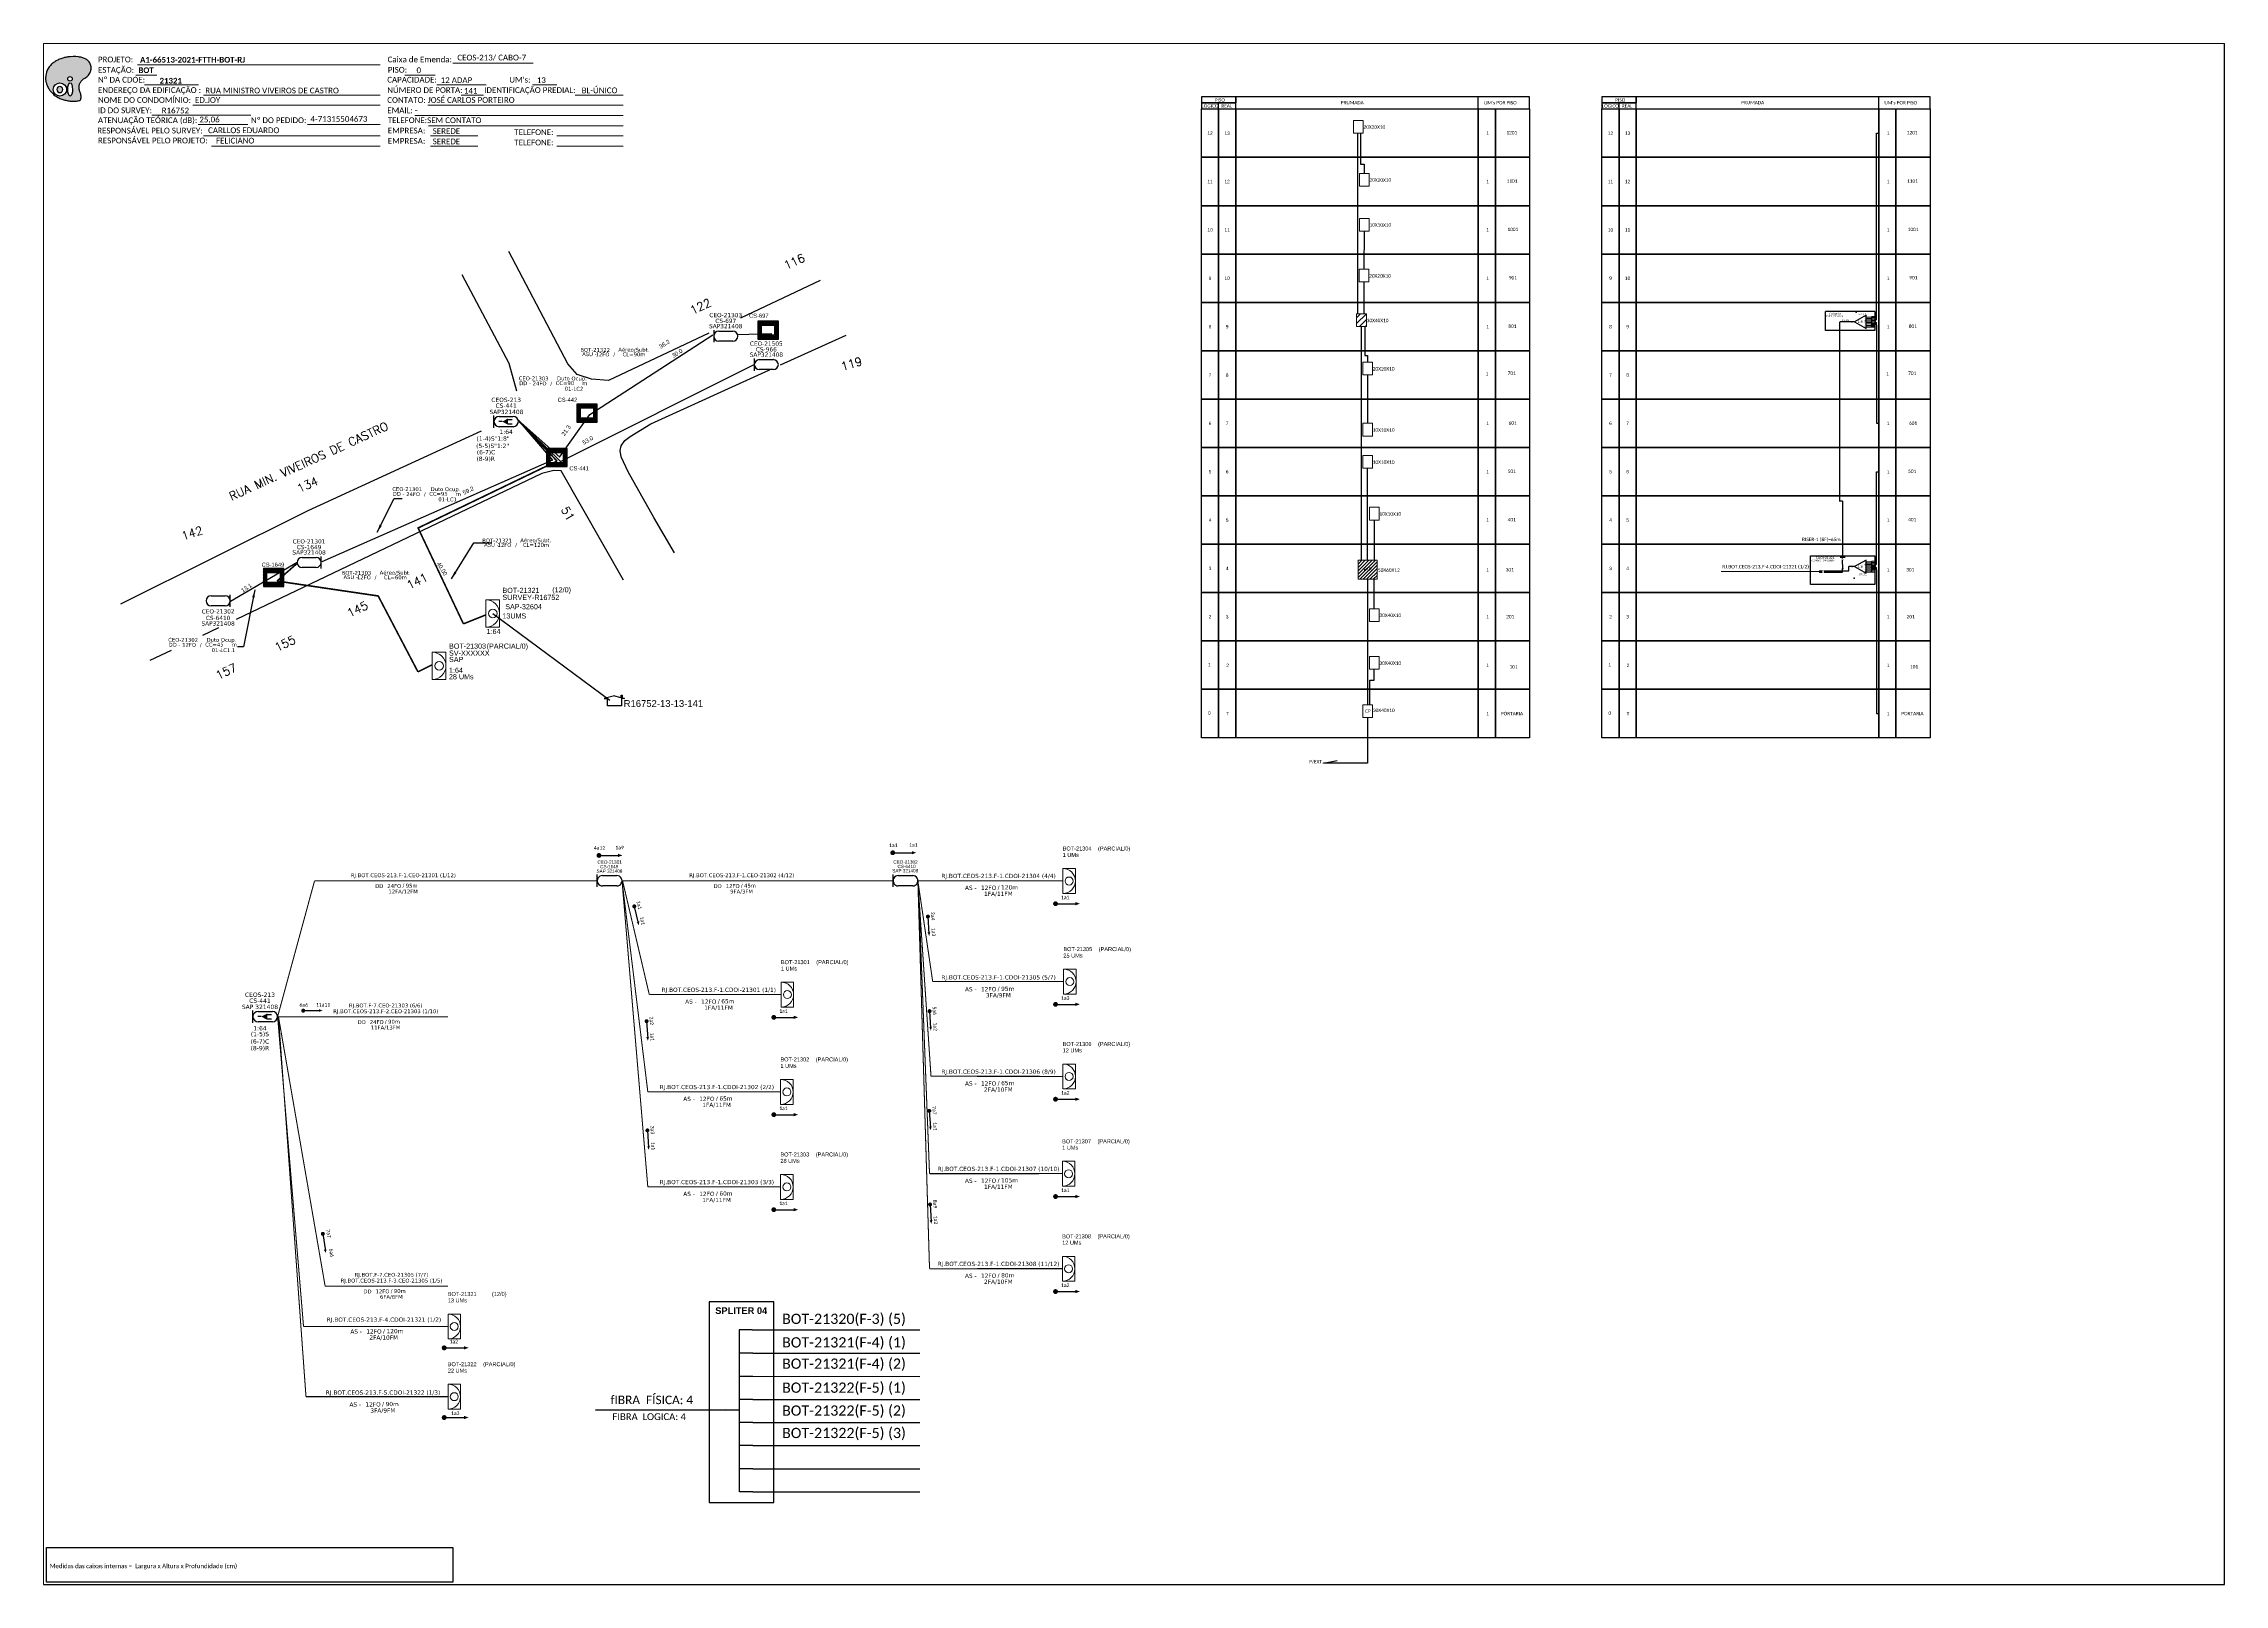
# Paper-space layout 'CDOI_21321' of a CAD drawing. Header units: metres. Extents: x 18.9 to 24.13, y 1.05 to 4.74.
# The model-space entities are those that its viewports show. They can reach past a viewport. Long polylines and large blocks are cut down to what shows.
import ezdxf
from ezdxf.enums import TextEntityAlignment as Align

# ---------------------------------------------------------------- set-up
doc = ezdxf.new("R2010")
doc.units = ezdxf.units.M
for name, color, linetype in [('10.1-Caixas Subterrâneas', 5, 'Continuous'), ('20.4-CEOS', 1, 'Continuous'), ('20.5-CEO', 1, 'Continuous'), ('CAP a instalar', 1, 'Continuous'), ('FOLHAS', 7, 'Continuous'), ('label_cabos', 7, 'Continuous'), ('MUB', 252, 'Continuous'), ('SETA', 7, 'Continuous'), ('surveys', 7, 'Continuous'), ('surveys legendas', 7, 'Continuous')]:
    doc.layers.add(name, color=color, linetype=linetype)
for name, color, linetype, lineweight in [("20.0-LEGENDA DOS CDO'S", 1, 'Continuous', 0), ('20.1-CDO_INTERIOR', 1, 'Continuous', 0), ('20.2-CDO_POSTE', 1, 'Continuous', 5), ('40.1-ETIQUETAS', 1, 'Continuous', 20)]:
    doc.layers.add(name, color=color, linetype=linetype, lineweight=lineweight)
doc.styles.add('ARIAL', font='arial.ttf')
doc.styles.add('ROMANS', font='ROMANS.SHX', dxfattribs={"height": 2.5})
doc.styles.add('siredit', font='verdana.ttf')
doc.styles.get("Standard").update_dxf_attribs({"font": 'arial.ttf'})
doc.styles.add('TELEMAR-RJ', font='arial.ttf')
doc.styles.add('WMF-Calibri0', font='calibri.ttf')
doc.styles.add('WMF-Calibri1', font='calibrib.ttf')
doc.linetypes.add('FENCELINE1', pattern='A,0.25,-0.1,[133,ltypeshp.shx,S=0.1,R=0,X=-0.1,Y=0],-0.1,1', length=1.45)
doc.dimstyles.get("Standard").update_dxf_attribs({"dimtxt": 0.18, "dimasz": 0.18, "dimexe": 0.18, "dimexo": 0.0625, "dimgap": 0.09, "dimtad": 0, "dimtih": 1, "dimtoh": 1, "dimdec": 4, "dimzin": 0, "dimdsep": 46, "dimtxsty": 'Standard', "dimcen": 0.09, "dimadec": 0, "dimazin": 0, "dimtfac": 1, "dimtdec": 4, "dimtofl": 0, "dimtmove": 0, "dimatfit": 3, "dimfxl": 0, "dimtolj": 1, "dimtzin": 0, "dimarcsym": 0})

# ---------------------------------------------------------------- blocks, each defined once
blk = doc.blocks.new('OI')
h = blk.add_hatch(color=40)
edge = h.paths.add_edge_path()
edge.add_spline(control_points=[(4.35, -0.67), (3.92, -0.99), (3.26, -1.5), (2.81, -2.59), (2.9, -3.5), (3.06, -4.27), (3.31, -4.85), (3.37, -5.39), (3.4, -5.88), (3.2, -6.4), (2.54, -6.61), (1.65, -6.63), (0.55, -6.67), (-0.56, -6.42), (-1.61, -6.14), (-2.77, -5.61), (-3.92, -4.77), (-4.89, -3.7), (-5.34, -2.65), (-5.6, -1.94), (-5.85, -0.96), (-5.71, 0.47), (-5.1, 2.02), (-4.14, 3.02), (-3.3, 3.61), (-2.37, 4.16), (-1.36, 4.44), (-0.56, 4.7), (0.79, 4.85), (2.24, 4.97), (3.79, 4.57), (4.67, 4.21), (5.44, 3.65), (5.76, 2.99), (6.03, 2.21), (6.01, 1.46), (5.72, 0.64), (5.31, 0.08), (4.88, -0.38), (4.51, -0.55), (4.35, -0.67)], knot_values=[0, 0, 0, 0, 1.60434, 2.417191, 3.427595, 4.282808, 4.776746, 5.304182, 5.888771, 6.258406, 6.858137, 7.79129, 8.986195, 10.124242, 11.187857, 12.242908, 13.953784, 15.414161, 16.515391, 17.349188, 17.675853, 19.552021, 21.515531, 22.568638, 23.63245, 24.621084, 25.782718, 26.745347, 27.142653, 29.870543, 31.004649, 31.921532, 32.709589, 33.801391, 34.042471, 35.192333, 35.971461, 36.628871, 37.254359, 37.836911, 37.836911, 37.836911, 37.836911], degree=3, periodic=0)
h.paths.add_polyline_path([(1.13, -0.87, -1), (-0.04, -0.87, -1)], flags=16)
edge = h.paths.add_edge_path(flags=16)
edge.add_ellipse((0.56, -3.59), major_axis=(-0.02, 1.71), ratio=0.361305, start_angle=0, end_angle=360)
h.paths.add_polyline_path([(-0.36, -3.62, -1), (-3.8, -3.62, -1)], flags=16)
edge = h.paths.add_edge_path(flags=0)
edge.add_ellipse((-2.08, -3.62), major_axis=(0, 0.885), ratio=0.758294, start_angle=0, end_angle=360)
at = {"color": 40}
for centre, radius in [((-2.08, -3.62), 1.72), ((0.54, -0.87), 0.587)]:
    blk.add_circle(centre, radius, dxfattribs=at)
blk.add_ellipse((-2.08, -3.62), major_axis=(0, 0.885), ratio=0.758294, start_param=-3.141592653589792, end_param=3.141592653589792, dxfattribs=at)
blk.add_ellipse((0.56, -3.59), major_axis=(-0.02, 1.71), ratio=0.361305, dxfattribs=at)
at = {"color": 40, "start_tangent": (-0.800898, -0.598801), "end_tangent": (-0.800898, -0.598801)}
blk.add_spline([(4.35, -0.67), (3.2, -1.78), (2.9, -2.54), (2.92, -3.55), (3.12, -4.38), (3.28, -4.85), (3.37, -5.37), (3.35, -5.95), (3.2, -6.29), (2.66, -6.55), (1.73, -6.63), (0.54, -6.62), (-0.58, -6.41), (-1.6, -6.11), (-2.56, -5.67), (-3.95, -4.67), (-4.89, -3.56), (-5.37, -2.56), (-5.64, -1.78), (-5.72, -1.46), (-5.63, 0.42), (-4.84, 2.22), (-4.13, 2.99), (-3.27, 3.62), (-2.4, 4.09), (-1.3, 4.47), (-0.37, 4.72), (0.02, 4.77), (2.75, 4.8), (3.85, 4.53), (4.69, 4.16), (5.31, 3.68), (5.85, 2.73), (5.93, 2.5), (5.94, 1.35), (5.67, 0.62), (5.29, 0.08), (4.84, -0.36), (4.35, -0.67)], degree=3, dxfattribs=at)
blk = doc.blocks.new('CDOI_CT_DRT')
at = {"layer": '20.1-CDO_INTERIOR', "color": 8, "lineweight": 18}
blk.add_lwpolyline([(2.13, -2.13), (2.13, 2.12), (0, 2.12), (0, -2.13)], close=True, dxfattribs=at)
blk.add_circle((1.06, 0), 0.68, dxfattribs=at)
blk.add_arc((0, 0), 2.13, 269.9724, 89.9724, dxfattribs=at)
at = {"layer": "20.0-LEGENDA DOS CDO'S", "color": 8, "style": 'ARIAL'}
for tag, p in [('CDO_N', (2.61, 2.69)), ('SURVEY', (2.61, 1.6)), ('SAP', (2.61, 0.61)), ('1:XX', (2.6, -1.08)), ('UMS', (2.6, -2.09))]:
    blk.add_attdef(tag, p, '', height=0.8, rotation=359.9724, dxfattribs=at)
blk.add_attdef('FIBRAS_UTILIZADAS', text='', height=0.8, rotation=359.9724, dxfattribs=at).set_placement((10.32, 2.69), align=Align.CENTER)
blk = doc.blocks.new('*X5')
at = {"color": 0, "linetype": 'Continuous'}
for p, q in [((-1.25, 0.34099), (-0.49099, 1.1)), ((-1.25, 0.517767), (-0.667767, 1.1)), ((-1.25, 0.694544), (-0.844544, 1.1)), ((-1.25, 0.87132), (-1.02132, 1.1)), ((-1.25, 1.048097), (-1.198097, 1.1)), ((-1.25, 0.164214), (-0.8035, 0.610714)), ((-1.25, -0.012563), (-0.8035, 0.433937)), ((-1.25, -0.18934), (-0.8035, 0.25716)), ((-1.25, -0.366117), (-0.8035, 0.080383)), ((-0.789214, 0.625), (-0.314214, 1.1)), ((-0.612437, 0.625), (-0.137437, 1.1)), ((-0.43566, 0.625), (0.03934, 1.1)), ((-0.258883, 0.625), (0.216117, 1.1)), ((-0.082107, 0.625), (0.392893, 1.1)), ((0.09467, 0.625), (0.56967, 1.1)), ((0.271447, 0.625), (0.746447, 1.1)), ((0.448223, 0.625), (0.923223, 1.1)), ((0.625, 0.625), (1.1, 1.1)), ((0.801777, 0.625), (1.25, 1.073223)), ((0.8035, 0.449947), (1.25, 0.896447)), ((0.8035, 0.27317), (1.25, 0.71967)), ((0.8035, 0.096393), (1.25, 0.542893)), ((0.8035, -0.080383), (1.25, 0.366117)), ((0.8035, -0.25716), (1.25, 0.18934)), ((0.8035, -0.433937), (1.25, 0.012563)), ((-1.25, -0.542893), (-0.8035, -0.096393)), ((-1.25, -0.71967), (-0.8035, -0.27317)), ((-1.25, -0.896447), (-0.8035, -0.449947)), ((-1.25, -1.073223), (-0.801777, -0.625)), ((-1.1, -1.1), (-0.625, -0.625)), ((-0.923223, -1.1), (-0.448223, -0.625)), ((-0.746447, -1.1), (-0.271447, -0.625)), ((-0.56967, -1.1), (-0.09467, -0.625)), ((-0.392893, -1.1), (0.082107, -0.625)), ((-0.216117, -1.1), (0.258883, -0.625)), ((-0.03934, -1.1), (0.43566, -0.625)), ((0.137437, -1.1), (0.612437, -0.625)), ((0.314214, -1.1), (0.789214, -0.625)), ((0.49099, -1.1), (1.25, -0.34099)), ((0.667767, -1.1), (1.25, -0.517767)), ((0.8035, -0.610714), (1.25, -0.164214)), ((0.844544, -1.1), (1.25, -0.694544)), ((1.02132, -1.1), (1.25, -0.87132)), ((1.198097, -1.1), (1.25, -1.048097))]:
    blk.add_line(p, q, dxfattribs=at)
blk = doc.blocks.new('MANHOLE_MQ')
at = {"color": 0, "linetype": 'Continuous'}
for p, q in [((0.0000062, 0.0000057), (-0.0000063, 0.0000057)), ((-0.0000063, 0.0000057), (-0.0000063, -0.0000053)), ((-0.000004, 0.0000033), (0.000004, 0.0000033)), ((-0.000004, -0.0000029), (-0.000004, 0.0000033)), ((0.000004, 0.0000033), (0.000004, -0.0000029)), ((0.0000062, -0.0000053), (0.0000062, 0.0000057)), ((-0.0000063, -0.0000053), (0.0000062, -0.0000053)), ((0.000004, -0.0000029), (-0.000004, -0.0000029)), ((0.000004, -0.0000029), (0.000004, -0.0000029))]:
    blk.add_line(p, q, dxfattribs=at)
at = {"color": 0, "linetype": 'Continuous', "xscale": 5e-06, "yscale": 5e-06, "zscale": 1e-05}
blk.add_blockref('*X5', (0, 0.0000002), dxfattribs=at)
blk = doc.blocks.new('*U7')
at = {"layer": '20.4-CEOS', "color": 7, "style": 'siredit'}
for tag, p in [('FIBRAS_SPLITTER', (0, 0)), ('FIBRAS_TOP_C', (0, -4.13)), ('RESERVA_FINAIS', (0, -5.46))]:
    blk.add_attdef(tag, p, '', height=1.01, dxfattribs=at)
for tag, p, flags in [('QTDE', (0, -9.4), 1), ('ID_ATIVIDADE', (0, -6.77), 3), ('FATOR', (0, -8.09), 1), ('FID', (0, -10.71), 1)]:
    blk.add_attdef(tag, p, '', height=1.01, dxfattribs=dict(at, flags=flags))
blk = doc.blocks.new('*U9')
at = {"layer": '20.4-CEOS', "color": 7, "style": 'siredit'}
blk.add_attdef('FIBRAS_SPLITTER', (0, 0), '', height=1.01, dxfattribs=at)
for tag, p, flags in [('QTDE', (0, -4.11), 1), ('ID_ATIVIDADE', (0, -1.48), 3), ('FATOR', (0, -2.79), 1), ('FID', (0, -5.42), 1)]:
    blk.add_attdef(tag, p, '', height=1.01, dxfattribs=dict(at, flags=flags))
blk = doc.blocks.new('LEGENDA DOS CABOS')
at = {"layer": 'label_cabos', "color": 0, "style": 'siredit'}
for tag, p in [('TIPO_CABO', (2.74, 0.52)), ('ID', (4.24, 1.63)), ('CABO', (6.16, 0.47)), ('/', (9.19, 0.47)), ('METROS', (14.36, 0.47)), ('XX', (14.31, 1.67))]:
    blk.add_attdef(tag, text='', height=1, rotation=359.69, dxfattribs=at).set_placement(p, align=Align.MIDDLE_CENTER)
blk = doc.blocks.new('Inst CB DT OCUP CFOA-SM-DD-S-12')
at = {"layer": 'label_cabos', "color": 0, "style": 'siredit'}
for tag, flags, p in [('ID_ATIVIDADE', 3, (1.31, 2.67)), ('FATOR', 1, (11.56, 2.55))]:
    blk.add_attdef(tag, text='', height=1, rotation=359.69, dxfattribs=dict(at, flags=flags)).set_placement(p, align=Align.MIDDLE_CENTER)
for tag, p in [('TIPO_CABO', (1.11, 0)), ('DESTINO_CABO', (3.13, 1.26)), ('CABO', (4.69, -0.05)), ('/', (7.71, -0.05)), ('LANCE', (10.41, 0.02)), ('TIPO_CABO', (13.11, 1.24)), ('UND', (16.46, 0)), ('FID', (13.65, -1.41))]:
    blk.add_attdef(tag, text='', height=1, rotation=359.69, dxfattribs=at).set_placement(p, align=Align.MIDDLE_CENTER)
blk.add_attdef('QTDE', (11.93, -0.45), '', height=1, rotation=359.69, dxfattribs=at)
blk = doc.blocks.new('Inst CB DT OCUP CFOA-SM-DD-G-24')
at = {"layer": 'label_cabos', "color": 0, "style": 'siredit'}
for tag, flags, p in [('ID_ATIVIDADE', 3, (1.31, 2.67)), ('FATOR', 1, (11.56, 2.55))]:
    blk.add_attdef(tag, text='', height=1, rotation=359.69, dxfattribs=dict(at, flags=flags)).set_placement(p, align=Align.MIDDLE_CENTER)
for tag, p in [('TIPO_CABO', (1.11, 0)), ('DESTINO_CABO', (3.13, 1.26)), ('CABO', (4.69, -0.05)), ('/', (7.71, -0.05)), ('LANCE', (10.41, 0.02)), ('TIPO_CABO', (13.11, 1.24)), ('UND', (16.46, 0)), ('FID', (13.65, -1.41))]:
    blk.add_attdef(tag, text='', height=1, rotation=359.69, dxfattribs=at).set_placement(p, align=Align.MIDDLE_CENTER)
blk.add_attdef('QTDE', (11.93, -0.45), '', height=1, rotation=359.69, dxfattribs=at)
blk = doc.blocks.new('ETIQUETA_RS5F')
at = {"layer": '40.1-ETIQUETAS', "color": 0, "style": 'siredit'}
blk.add_text('/', height=1.5, dxfattribs=at).set_placement((1.55, -1.95), align=Align.MIDDLE_RIGHT)
for tag, p in [('ETIQUETA_R_SECUNDARIA', (1.18, 2.1)), ('ETIQUETA_R_PRIMARIA', (1.18, 4.1)), ('F_ATIVAS/F_MORTAS', (1.11, -4.24))]:
    blk.add_attdef(tag, text='', height=1.5, dxfattribs=at).set_placement(p, align=Align.MIDDLE_CENTER)
for tag, p in [('TIPO_CABO', (-6.62, -2.12)), ('CAP_CABO', (0.37, -2.09))]:
    blk.add_attdef(tag, text='', height=1.5, dxfattribs=at).set_placement(p, align=Align.MIDDLE_RIGHT)
for tag, p in [('FUSÃO_1', (0.82, -8.39)), ('FUSÃO_2', (0.82, -10.6)), ('FUSÃO_3', (0.82, -12.93)), ('FUSÃO_4', (0.82, -15.14)), ('FUSÃO_5', (0.82, -17.16))]:
    blk.add_attdef(tag, text='', height=1.5, dxfattribs=at).set_placement(p, align=Align.CENTER)
blk.add_attdef('METROS', text='', height=1.5, dxfattribs=at).set_placement((2.11, -1.95), align=Align.MIDDLE_LEFT)
blk = doc.blocks.new('CDOE-TEXTO PADRÃO')
at = {"layer": "20.0-LEGENDA DOS CDO'S", "color": 0, "style": 'ARIAL'}
for tag, p in [('CDO_N', (0.5, 7.4)), ('CORDOALHA', (0.5, 4.3)), ('SAP', (0.5, 1.7)), ('SPLITER_1', (0.6, -0.9)), ('SPLITER_2', (0.6, -3.5)), ('(XX-XX_F)S', (0.5, -8.3)), ('(XX-XX_L)S', (0.5, -10.8)), ('UMS', (0.5, -13.1))]:
    blk.add_attdef(tag, p, '', height=1.7, rotation=0.118, dxfattribs=at)
blk.add_attdef('FIBRAS_UTILIZADAS', text='', height=1.7, rotation=0.118, dxfattribs=at).set_placement((19.8, 7.4), align=Align.CENTER)
blk = doc.blocks.new('CDOI_INT')
at = {"layer": '20.1-CDO_INTERIOR', "color": 0, "lineweight": 18}
blk.add_lwpolyline([(4.25, -4.25), (4.25, 4.25), (0, 4.25), (0, -4.25)], close=True, dxfattribs=at)
blk.add_circle((2.12, 0), 1.36, dxfattribs=at)
blk.add_arc((0, 0), 4.25, 270, 90, dxfattribs=at)
at = {"layer": "20.0-LEGENDA DOS CDO'S", "color": 0, "style": 'ARIAL'}
for tag, p in [('SAP', (-0.08, 6.23)), ('CDO_N', (-0.08, 10.38)), ('SURVEY', (-0.08, 8.2)), ('SPLITER_1', (21.18, 10.38)), ('SPLITER_2', (21.19, 8.68)), ('1:XX', (5.94, -2.22)), ('UMS', (5.94, -4.24))]:
    blk.add_attdef(tag, p, '', height=1.36, dxfattribs=at)
blk.add_attdef('FIBRAS_UTILIZADAS', text='', height=1.36, dxfattribs=at).set_placement((15.34, 10.38), align=Align.CENTER)
blk = doc.blocks.new('CEOS_RP_CT_DRT')
at = {"layer": '20.4-CEOS', "color": 0}
for p, q in [((-4.54, 1.19), (-1.19, 1.19)), ((-1.19, -1.19), (-4.54, -1.19))]:
    blk.add_line(p, q, dxfattribs=at)
for points in [[(-5.73, -1.43), (-5.73, 1.44)], [(-3.79, 0), (-4.59, 0)], [(-2.47, 0.48), (-1.45, 0.48)], [(-2.47, -0.52), (-1.45, -0.52)]]:
    blk.add_lwpolyline(points, dxfattribs=at)
blk.add_lwpolyline([(-3.79, 0, 0, 1.47, 0), (-2.41, 0, 1.47, 1.47, 0)], format="xyseb", dxfattribs=at)
for centre, start, end in [((-4.54, 0), 90, 270), ((-1.19, 0), 270, 90)]:
    blk.add_arc(centre, 1.19, start, end, dxfattribs=at)
at = {"layer": '20.4-CEOS', "color": 7, "style": 'siredit'}
for tag, p in [('Nº_DA_CEOS', (-2.86, 5.6)), ('LOCAL', (-2.86, 4.24)), ('SAP', (-2.86, 2.78)), ('RACIO_SPLITAGEM', (-2.86, -1.88)), ('FIBRAS_SPLITTER', (-2.86, -3.58)), ('RESERVA_FINAIS', (-2.86, -6.39)), ('FIBRAS_TOP_C', (-2.86, -5.08))]:
    blk.add_attdef(tag, text='', height=1.01, dxfattribs=at).set_placement(p, align=Align.TOP_CENTER)
blk = doc.blocks.new('SURVEY_SURVEY')
for p, q in [((0, 0.0000152), (-0.0000151, 0.0000108)), ((-0.0000151, 0.0000108), (-0.0000104, 0.0000108)), ((-0.0000103, 0), (-0.0000103, 0.0000108)), ((0.0000103, 0), (-0.0000103, 0)), ((0, 0.0000152), (0.0000151, 0.0000108)), ((0.0000101, 0.0000159), (0.0000117, 0.0000159)), ((0.0000101, 0.0000123), (0.0000101, 0.0000159)), ((0.0000151, 0.0000108), (0.0000103, 0.0000108)), ((0.0000103, 0.0000108), (0.0000103, 0)), ((0.0000117, 0.0000159), (0.0000117, 0.0000119))]:
    blk.add_line(p, q)
blk = doc.blocks.new('A$C415C251F')
at = {"color": 3}
blk.add_point((0, 0), dxfattribs=at)
blk = doc.blocks.new('LEG_CDOIA8_C-SPLT_DIR')
at = {"color": 3}
blk.add_blockref('A$C415C251F', (0, 0), dxfattribs=at)
at = {"color": 1, "style": 'WMF-Calibri0', "flags": 4}
blk.add_attdef('CDO', (-26.8, -2.6), '', height=2, dxfattribs=at)
blk.add_attdef('MODELO', text='', height=1.5, dxfattribs=at).set_placement((-22.2, -4.5), align=Align.CENTER)
at = {"style": 'ARIAL', "flags": 4}
blk.add_attdef('SPLITAGEM', text='', height=1.5, dxfattribs=at).set_placement((-18.4, -12.6), align=Align.CENTER)

msp = doc.modelspace()

# ---------------------------------------------------------------- hatches: boundary and pattern name
h = msp.add_hatch()
h.set_pattern_fill('ANSI31', color=1, scale=0.5, style=0)
h.paths.add_polyline_path([(506.58, 489.69), (506.14, 489.69), (506.14, 484.78), (509.92, 484.78), (509.92, 489.69)])
h.paths.add_polyline_path([(509.81, 486.14), (518.77, 486.14), (518.77, 488.15), (509.81, 488.15)], flags=9)
h = msp.add_hatch(color=3)
h.dxf.hatch_style = 1
h.paths.add_polyline_path([(697.33, 486.6, 1), (697.09, 486.6, 1)])
at = {"linetype": 'Continuous'}
h = msp.add_hatch(dxfattribs=at)
h.set_pattern_fill('ANSI31', color=1, scale=0.289112, style=0)
h.set_pattern_definition([(45, (-808.5527, -419.6378), (-0.64907423, 0.64907423), [])])
h.paths.add_polyline_path([(510.37, 394.74), (506.71, 394.74), (506.71, 387.43), (514.02, 387.43), (514.02, 394.74)])
h.paths.add_polyline_path([(509.04, 390.5), (511.98, 390.5), (511.98, 392.1), (509.04, 392.1)], flags=24)
h = msp.add_hatch(color=3)
h.dxf.hatch_style = 1
h.paths.add_polyline_path([(693.7, 391.4, 1), (693.46, 391.4, 1)])
h = msp.add_hatch(color=3)
h.dxf.hatch_style = 1
h.paths.add_polyline_path([(697.33, 392.24, 1), (697.09, 392.24, 1)])

# ---------------------------------------------------------------- linework, layer by layer
at = {"color": 3}
for p, q in [((684.67, 390.6), (685.54, 390.6)), ((686.43, 390.6), (690.32, 390.6))]:
    msp.add_line(p, q, dxfattribs=at)
at = {"color": 7, "linetype": 'Continuous'}
for p, q in [((267.97, 98.02), (267.97, 35.49)), ((273.03, 98.02), (267.97, 98.02)), ((273.29, 88.97), (268.22, 88.97)), ((273.29, 80.06), (268.22, 80.06)), ((273.29, 71.1), (268.22, 71.1)), ((262.71, 67.17), (267.95, 67.17)), ((273.29, 62.23), (268.22, 62.23)), ((273.29, 53.35), (268.22, 53.35)), ((273.29, 44.43), (268.22, 44.43)), ((273.29, 35.54), (268.22, 35.54))]:
    msp.add_line(p, q, dxfattribs=at)
at = {"color": 10, "linetype": 'Continuous'}
for p, q in [((273.03, 98.02), (337.76, 98.01)), ((273.29, 88.97), (337.76, 88.96)), ((273.29, 80.08), (337.76, 80.06)), ((273.29, 71.12), (337.76, 71.1)), ((273.29, 62.24), (337.76, 62.22)), ((273.29, 53.36), (337.76, 53.35)), ((273.29, 44.45), (337.76, 44.43)), ((273.29, 35.54), (337.76, 35.52))]:
    msp.add_line(p, q, dxfattribs=at)
at = {"color": 1, "linetype": 'Continuous', "lineweight": 60}
msp.add_line((262.71, 67.17), (212.62, 67.01), dxfattribs=at)
at = {"color": 7}
for points in [[(-0.21, -0.13), (840.79, -0.13), (840.79, 593.87), (-0.21, 593.87)], [(256.49, 31.48), (281.38, 31.48), (281.38, 108.74), (256.49, 108.74)]]:
    msp.add_lwpolyline(points, close=True, dxfattribs=at)
at = {"lineweight": 0}
for points in [[(35.38, 581.71), (43.44, 581.71)], [(36.02, 585.75), (129.52, 585.75)], [(139.12, 581.77), (150.79, 581.77)], [(157.63, 586.35), (188.56, 586.35)], [(61.51, 573.95), (129.52, 573.95)], [(151.48, 577.94), (170.42, 577.94)], [(41.51, 566.35), (79.72, 566.35)], [(57.31, 570.12), (129.52, 570.12)], [(142.96, 566.14), (223.29, 566.14)], [(147.93, 570.12), (223.29, 570.12)], [(148.24, 562.15), (223.29, 562.15)]]:
    msp.add_lwpolyline(points, dxfattribs=at)
at = {"color": 7, "lineweight": 0}
for points in [[(38.66, 577.94), (59.55, 577.94)], [(160.82, 573.95), (169.37, 573.95)], [(188.34, 577.94), (197.77, 577.94)], [(204.75, 573.95), (223.26, 573.95)], [(59.4, 562.7), (78.49, 562.7)], [(61.51, 558.32), (129.52, 558.32)], [(101.53, 562.7), (129.55, 562.7)], [(148.99, 558.32), (167.2, 558.32)], [(197.73, 558.32), (223.29, 558.32)], [(64.58, 554.34), (129.52, 554.34)], [(148.99, 554.34), (167.2, 554.34)], [(197.73, 554.34), (223.29, 554.34)]]:
    msp.add_lwpolyline(points, dxfattribs=at)
at = {"color": 0}
for points in [[(446.34, 571.03), (459.52, 571.03), (459.52, 573.38), (446.34, 573.38)], [(600.76, 571.03), (613.94, 571.03), (613.94, 573.38), (600.76, 573.38)], [(446.34, 568.69), (459.52, 568.69), (459.52, 571.03), (446.34, 571.03)], [(600.76, 568.69), (613.94, 568.69), (613.94, 571.03), (600.76, 571.03)], [(0.89, 14.1), (157.64, 14.1), (157.64, 0.75), (0.89, 0.75)]]:
    msp.add_lwpolyline(points, close=True, dxfattribs=at)
for points in [[(459.52, 568.69), (572.85, 568.69), (572.85, 573.38), (459.52, 573.38), (459.52, 573.38), (459.52, 571.03)], [(553.07, 568.69), (553.07, 573.38)], [(613.94, 568.69), (727.27, 568.69), (727.27, 573.38), (613.94, 573.38), (613.94, 573.38), (613.94, 571.03)], [(707.49, 568.69), (707.49, 573.38)], [(452.93, 568.69), (452.93, 571.03)], [(607.35, 568.69), (607.35, 571.03)]]:
    msp.add_lwpolyline(points)
for points in [[(446.34, 568.69), (452.93, 568.69), (452.93, 550.05), (446.34, 550.05)], [(452.93, 568.69), (459.52, 568.69), (459.52, 550.05), (452.93, 550.05)], [(459.52, 568.69), (553.08, 568.69), (553.08, 550.05), (459.52, 550.05)], [(553.08, 568.69), (559.67, 568.69), (559.67, 550.05), (553.08, 550.05)], [(559.67, 568.69), (572.85, 568.69), (572.85, 550.05), (559.67, 550.05)], [(600.76, 568.69), (607.35, 568.69), (607.35, 550.05), (600.76, 550.05)], [(607.35, 568.69), (613.94, 568.69), (613.94, 550.05), (607.35, 550.05)], [(613.94, 568.69), (707.5, 568.69), (707.5, 550.05), (613.94, 550.05)], [(707.5, 568.69), (714.09, 568.69), (714.09, 550.05), (707.5, 550.05)], [(714.09, 568.69), (727.27, 568.69), (727.27, 550.05), (714.09, 550.05)], [(446.34, 550.05), (452.93, 550.05), (452.93, 531.4), (446.34, 531.4)], [(452.93, 550.05), (459.52, 550.05), (459.52, 531.4), (452.93, 531.4)], [(459.52, 550.05), (553.08, 550.05), (553.08, 531.4), (459.52, 531.4)], [(553.08, 550.05), (559.67, 550.05), (559.67, 531.4), (553.08, 531.4)], [(559.67, 550.05), (572.85, 550.05), (572.85, 531.4), (559.67, 531.4)], [(600.76, 550.05), (607.35, 550.05), (607.35, 531.4), (600.76, 531.4)], [(607.35, 550.05), (613.94, 550.05), (613.94, 531.4), (607.35, 531.4)], [(613.94, 550.05), (707.5, 550.05), (707.5, 531.4), (613.94, 531.4)], [(707.5, 550.05), (714.09, 550.05), (714.09, 531.4), (707.5, 531.4)], [(714.09, 550.05), (727.27, 550.05), (727.27, 531.4), (714.09, 531.4)], [(446.34, 531.4), (452.93, 531.4), (452.93, 512.75), (446.34, 512.75)], [(452.93, 531.4), (459.52, 531.4), (459.52, 512.75), (452.93, 512.75)], [(459.52, 531.4), (553.08, 531.4), (553.08, 512.75), (459.52, 512.75)], [(553.08, 531.4), (559.67, 531.4), (559.67, 512.75), (553.08, 512.75)], [(559.67, 531.4), (572.85, 531.4), (572.85, 512.75), (559.67, 512.75)], [(600.76, 531.4), (607.35, 531.4), (607.35, 512.75), (600.76, 512.75)], [(607.35, 531.4), (613.94, 531.4), (613.94, 512.75), (607.35, 512.75)], [(613.94, 531.4), (707.5, 531.4), (707.5, 512.75), (613.94, 512.75)], [(707.5, 531.4), (714.09, 531.4), (714.09, 512.75), (707.5, 512.75)], [(714.09, 531.4), (727.27, 531.4), (727.27, 512.75), (714.09, 512.75)], [(446.34, 512.75), (452.93, 512.75), (452.93, 494.11), (446.34, 494.11)], [(452.93, 512.75), (459.52, 512.75), (459.52, 494.11), (452.93, 494.11)], [(459.52, 512.75), (553.08, 512.75), (553.08, 494.11), (459.52, 494.11)], [(553.08, 512.75), (559.67, 512.75), (559.67, 494.11), (553.08, 494.11)], [(559.67, 512.75), (572.85, 512.75), (572.85, 494.11), (559.67, 494.11)], [(600.76, 512.75), (607.35, 512.75), (607.35, 494.11), (600.76, 494.11)], [(607.35, 512.75), (613.94, 512.75), (613.94, 494.11), (607.35, 494.11)], [(613.94, 512.75), (707.5, 512.75), (707.5, 494.11), (613.94, 494.11)], [(707.5, 512.75), (714.09, 512.75), (714.09, 494.11), (707.5, 494.11)], [(714.09, 512.75), (727.27, 512.75), (727.27, 494.11), (714.09, 494.11)], [(446.34, 494.11), (452.93, 494.11), (452.93, 475.46), (446.34, 475.46)], [(452.93, 494.11), (459.52, 494.11), (459.52, 475.46), (452.93, 475.46)], [(459.52, 494.11), (553.08, 494.11), (553.08, 475.46), (459.52, 475.46)], [(553.08, 494.11), (559.67, 494.11), (559.67, 475.46), (553.08, 475.46)], [(559.67, 494.11), (572.85, 494.11), (572.85, 475.46), (559.67, 475.46)], [(600.76, 494.11), (607.35, 494.11), (607.35, 475.46), (600.76, 475.46)], [(607.35, 494.11), (613.94, 494.11), (613.94, 475.46), (607.35, 475.46)], [(613.94, 494.11), (707.5, 494.11), (707.5, 475.46), (613.94, 475.46)], [(707.5, 494.11), (714.09, 494.11), (714.09, 475.46), (707.5, 475.46)], [(714.09, 494.11), (727.27, 494.11), (727.27, 475.46), (714.09, 475.46)], [(446.34, 475.46), (452.93, 475.46), (452.93, 456.81), (446.34, 456.81)], [(452.93, 475.46), (459.52, 475.46), (459.52, 456.81), (452.93, 456.81)], [(459.52, 475.46), (553.08, 475.46), (553.08, 456.81), (459.52, 456.81)], [(553.08, 475.46), (559.67, 475.46), (559.67, 456.81), (553.08, 456.81)], [(559.67, 475.46), (572.85, 475.46), (572.85, 456.81), (559.67, 456.81)], [(600.76, 475.46), (607.35, 475.46), (607.35, 456.81), (600.76, 456.81)], [(607.35, 475.46), (613.94, 475.46), (613.94, 456.81), (607.35, 456.81)], [(613.94, 475.46), (707.5, 475.46), (707.5, 456.81), (613.94, 456.81)], [(707.5, 475.46), (714.09, 475.46), (714.09, 456.81), (707.5, 456.81)], [(714.09, 475.46), (727.27, 475.46), (727.27, 456.81), (714.09, 456.81)], [(446.34, 456.81), (452.93, 456.81), (452.93, 438.17), (446.34, 438.17)], [(452.93, 456.81), (459.52, 456.81), (459.52, 438.17), (452.93, 438.17)], [(459.52, 456.81), (553.08, 456.81), (553.08, 438.17), (459.52, 438.17)], [(553.08, 456.81), (559.67, 456.81), (559.67, 438.17), (553.08, 438.17)], [(559.67, 456.81), (572.85, 456.81), (572.85, 438.17), (559.67, 438.17)], [(600.76, 456.81), (607.35, 456.81), (607.35, 438.17), (600.76, 438.17)], [(607.35, 456.81), (613.94, 456.81), (613.94, 438.17), (607.35, 438.17)], [(613.94, 456.81), (707.5, 456.81), (707.5, 438.17), (613.94, 438.17)], [(707.5, 456.81), (714.09, 456.81), (714.09, 438.17), (707.5, 438.17)], [(714.09, 456.81), (727.27, 456.81), (727.27, 438.17), (714.09, 438.17)], [(446.34, 438.17), (452.93, 438.17), (452.93, 419.52), (446.34, 419.52)], [(452.93, 438.17), (459.52, 438.17), (459.52, 419.52), (452.93, 419.52)], [(459.52, 438.17), (553.08, 438.17), (553.08, 419.52), (459.52, 419.52)], [(553.08, 438.17), (559.67, 438.17), (559.67, 419.52), (553.08, 419.52)], [(559.67, 438.17), (572.85, 438.17), (572.85, 419.52), (559.67, 419.52)], [(600.76, 438.17), (607.35, 438.17), (607.35, 419.52), (600.76, 419.52)], [(607.35, 438.17), (613.94, 438.17), (613.94, 419.52), (607.35, 419.52)], [(613.94, 438.17), (707.5, 438.17), (707.5, 419.52), (613.94, 419.52)], [(707.5, 438.17), (714.09, 438.17), (714.09, 419.52), (707.5, 419.52)], [(714.09, 438.17), (727.27, 438.17), (727.27, 419.52), (714.09, 419.52)], [(446.34, 419.52), (452.93, 419.52), (452.93, 400.88), (446.34, 400.88)], [(452.93, 419.52), (459.52, 419.52), (459.52, 400.88), (452.93, 400.88)], [(459.52, 419.52), (553.08, 419.52), (553.08, 400.88), (459.52, 400.88)], [(553.08, 419.52), (559.67, 419.52), (559.67, 400.88), (553.08, 400.88)], [(559.67, 419.52), (572.85, 419.52), (572.85, 400.88), (559.67, 400.88)], [(600.76, 419.52), (607.35, 419.52), (607.35, 400.88), (600.76, 400.88)], [(607.35, 419.52), (613.94, 419.52), (613.94, 400.88), (607.35, 400.88)], [(613.94, 419.52), (707.5, 419.52), (707.5, 400.88), (613.94, 400.88)], [(707.5, 419.52), (714.09, 419.52), (714.09, 400.88), (707.5, 400.88)], [(714.09, 419.52), (727.27, 419.52), (727.27, 400.88), (714.09, 400.88)], [(446.34, 400.88), (452.93, 400.88), (452.93, 382.23), (446.34, 382.23)], [(452.93, 400.88), (459.52, 400.88), (459.52, 382.23), (452.93, 382.23)], [(459.52, 400.88), (553.08, 400.88), (553.08, 382.23), (459.52, 382.23)], [(553.08, 400.88), (559.67, 400.88), (559.67, 382.23), (553.08, 382.23)], [(559.67, 400.88), (572.85, 400.88), (572.85, 382.23), (559.67, 382.23)], [(600.76, 400.88), (607.35, 400.88), (607.35, 382.23), (600.76, 382.23)], [(607.35, 400.88), (613.94, 400.88), (613.94, 382.23), (607.35, 382.23)], [(613.94, 400.88), (707.5, 400.88), (707.5, 382.23), (613.94, 382.23)], [(707.5, 400.88), (714.09, 400.88), (714.09, 382.23), (707.5, 382.23)], [(714.09, 400.88), (727.27, 400.88), (727.27, 382.23), (714.09, 382.23)], [(446.34, 382.23), (452.93, 382.23), (452.93, 363.58), (446.34, 363.58)], [(452.93, 382.23), (459.52, 382.23), (459.52, 363.58), (452.93, 363.58)], [(459.52, 382.23), (553.08, 382.23), (553.08, 363.58), (459.52, 363.58)], [(553.08, 382.23), (559.67, 382.23), (559.67, 363.58), (553.08, 363.58)], [(559.67, 382.23), (572.85, 382.23), (572.85, 363.58), (559.67, 363.58)], [(600.76, 382.23), (607.35, 382.23), (607.35, 363.58), (600.76, 363.58)], [(607.35, 382.23), (613.94, 382.23), (613.94, 363.58), (607.35, 363.58)], [(613.94, 382.23), (707.5, 382.23), (707.5, 363.58), (613.94, 363.58)], [(707.5, 382.23), (714.09, 382.23), (714.09, 363.58), (707.5, 363.58)], [(714.09, 382.23), (727.27, 382.23), (727.27, 363.58), (714.09, 363.58)], [(446.34, 363.58), (452.93, 363.58), (452.93, 344.94), (446.34, 344.94)], [(452.93, 363.58), (459.52, 363.58), (459.52, 344.94), (452.93, 344.94)], [(459.52, 363.58), (553.08, 363.58), (553.08, 344.94), (459.52, 344.94)], [(553.08, 363.58), (559.67, 363.58), (559.67, 344.94), (553.08, 344.94)], [(559.67, 363.58), (572.85, 363.58), (572.85, 344.94), (559.67, 344.94)], [(600.76, 363.58), (607.35, 363.58), (607.35, 344.94), (600.76, 344.94)], [(607.35, 363.58), (613.94, 363.58), (613.94, 344.94), (607.35, 344.94)], [(613.94, 363.58), (707.5, 363.58), (707.5, 344.94), (613.94, 344.94)], [(707.5, 363.58), (714.09, 363.58), (714.09, 344.94), (707.5, 344.94)], [(714.09, 363.58), (727.27, 363.58), (727.27, 344.94), (714.09, 344.94)], [(446.34, 344.94), (452.93, 344.94), (452.93, 326.29), (446.34, 326.29)], [(452.93, 344.94), (459.52, 344.94), (459.52, 326.29), (452.93, 326.29)], [(459.52, 344.94), (553.08, 344.94), (553.08, 326.29), (459.52, 326.29)], [(553.08, 344.94), (559.67, 344.94), (559.67, 326.29), (553.08, 326.29)], [(559.67, 344.94), (572.85, 344.94), (572.85, 326.29), (559.67, 326.29)], [(600.76, 344.94), (607.35, 344.94), (607.35, 326.29), (600.76, 326.29)], [(607.35, 344.94), (613.94, 344.94), (613.94, 326.29), (607.35, 326.29)], [(613.94, 344.94), (707.5, 344.94), (707.5, 326.29), (613.94, 326.29)], [(707.5, 344.94), (714.09, 344.94), (714.09, 326.29), (707.5, 326.29)], [(714.09, 344.94), (727.27, 344.94), (727.27, 326.29), (714.09, 326.29)]]:
    msp.add_lwpolyline(points, close=True)
at = {"color": 0, "lineweight": 0}
for points in [[(504.91, 564.28), (508.68, 564.28), (508.68, 559.37), (504.91, 559.37)], [(507.21, 543.87), (510.98, 543.87), (510.98, 538.96), (507.21, 538.96)], [(507.21, 526.52), (510.98, 526.52), (510.98, 521.61), (507.21, 521.61)], [(507.09, 506.89), (510.86, 506.89), (510.86, 501.98), (507.09, 501.98)], [(508.48, 471.05), (512.25, 471.05), (512.25, 466.14), (508.48, 466.14)], [(508.48, 447.49), (512.25, 447.49), (512.25, 442.58), (508.48, 442.58)], [(508.48, 435.08), (512.25, 435.08), (512.25, 430.17), (508.48, 430.17)], [(511.05, 415.11), (514.82, 415.11), (514.82, 410.2), (511.05, 410.2)], [(511.05, 376.03), (514.82, 376.03), (514.82, 371.12), (511.05, 371.12)], [(511.05, 357.58), (514.82, 357.58), (514.82, 352.67), (511.05, 352.67)], [(508.48, 338.99), (512.25, 338.99), (512.25, 334.08), (508.48, 334.08)]]:
    msp.add_lwpolyline(points, close=True, dxfattribs=at)
at = {"color": 3}
for points in [[(506.58, 489.69), (506.58, 559.37)], [(507.68, 559.37), (507.68, 547.41), (509.09, 547.41), (509.09, 543.87)], [(706.63, 488.58), (706.63, 559.37), (707.5, 559.37)], [(509.09, 521.62), (508.97, 506.89)], [(509.09, 489.69), (509.09, 501.98)], [(706.63, 485.42), (706.63, 486.18), (705.93, 486.85), (706.63, 487.52), (706.63, 488.58)], [(508.03, 394.74), (508.03, 484.78)], [(509.3, 484.78), (509.3, 473.69), (510.37, 473.69), (510.37, 471.05)], [(704.99, 484.5), (702.69, 484.5)], [(706.63, 485.42), (706.63, 447.49), (707.5, 447.49)], [(510.37, 466.14), (510.37, 447.49)], [(510.37, 394.74), (510.37, 430.17)], [(706.63, 393.8), (706.63, 428.84), (707.5, 428.84)], [(512.94, 410.2), (512.94, 394.74)], [(510.37, 387.43), (510.37, 338.99)], [(512.83, 387.43), (512.83, 376.03)], [(690.32, 390.6), (693.58, 390.6)], [(693.58, 390.6), (695.95, 390.6), (695.95, 392.24)], [(697.09, 392.24), (695.95, 392.24)], [(704.99, 390.14), (702.69, 390.14)], [(706.63, 391.05), (706.63, 391.81), (705.93, 392.48), (706.63, 393.16), (706.63, 394.22)], [(706.63, 391.05), (706.63, 335.61), (707.5, 335.61)], [(511.26, 338.99), (511.26, 348.53), (512.94, 348.53), (512.94, 352.67)], [(510.37, 334.08), (510.37, 316.48), (493.38, 316.48), (498.68, 317.45)]]:
    msp.add_lwpolyline(points, dxfattribs=at)
at = {"color": 1, "lineweight": 0}
for points in [[(506.14, 489.69), (509.92, 489.69), (509.92, 484.78), (506.14, 484.78)], [(506.71, 394.74), (514.02, 394.74), (514.02, 387.43), (506.71, 387.43)]]:
    msp.add_lwpolyline(points, close=True, dxfattribs=at)
at = {"color": 1}
for points in [[(705.93, 490.59), (686.95, 490.59)], [(686.95, 483.24), (686.95, 490.59)], [(702.69, 489.14), (698.19, 486.6), (702.69, 484.07), (702.69, 489.14)], [(705.93, 490.59), (705.93, 483.24)], [(705.93, 483.24), (686.95, 483.24)], [(698.19, 486.6), (697.23, 486.6)], [(684.67, 390.73), (684.67, 390)], [(698.19, 392.24), (697.23, 392.24)], [(702.69, 394.78), (698.19, 392.24), (702.69, 389.71), (702.69, 394.78)]]:
    msp.add_lwpolyline(points, dxfattribs=at)
at = {"color": 3, "lineweight": 0}
for points in [[(704.72, 488.48), (702.69, 488.48)], [(702.69, 487.94), (704.72, 487.94)], [(704.81, 488.71), (704.81, 488.25)], [(704.81, 488.71), (705.93, 488.71)], [(704.81, 488.25), (705.93, 488.25)], [(704.81, 488.17), (704.81, 487.71)], [(704.81, 488.17), (705.93, 488.17)], [(702.69, 487.41), (704.72, 487.41)], [(702.69, 486.87), (704.72, 486.87)], [(702.69, 486.33), (704.72, 486.33)], [(702.69, 485.8), (704.72, 485.8)], [(702.69, 485.26), (704.72, 485.26)], [(704.81, 487.71), (705.93, 487.71)], [(704.81, 487.64), (704.81, 487.18)], [(704.81, 487.64), (705.93, 487.64)], [(704.81, 487.18), (705.93, 487.18)], [(704.81, 487.1), (704.81, 486.64)], [(704.81, 487.1), (705.93, 487.1)], [(704.81, 486.64), (705.93, 486.64)], [(704.81, 486.56), (704.81, 486.11)], [(704.81, 486.56), (705.93, 486.56)], [(704.81, 486.11), (705.93, 486.11)], [(704.81, 486.03), (704.81, 485.57)], [(704.81, 486.03), (705.93, 486.03)], [(704.81, 485.57), (705.93, 485.57)], [(704.81, 485.49), (704.81, 485.03)], [(704.81, 485.49), (705.93, 485.49)], [(704.81, 485.03), (705.93, 485.03)], [(704.81, 484.96), (704.81, 484.5)], [(704.81, 484.96), (705.93, 484.96)], [(704.81, 484.5), (705.93, 484.5)], [(704.72, 394.12), (702.69, 394.12)], [(702.69, 393.58), (704.72, 393.58)], [(702.69, 393.05), (704.72, 393.05)], [(702.69, 392.51), (704.72, 392.51)], [(702.69, 391.98), (704.72, 391.98)], [(702.69, 391.44), (704.72, 391.44)], [(702.69, 390.9), (704.72, 390.9)], [(704.81, 394.35), (704.81, 393.89)], [(704.81, 394.35), (705.93, 394.35)], [(704.81, 393.89), (705.93, 393.89)], [(704.81, 393.81), (704.81, 393.35)], [(704.81, 393.81), (705.93, 393.81)], [(704.81, 393.35), (705.93, 393.35)], [(704.81, 393.28), (704.81, 392.82)], [(704.81, 393.28), (705.93, 393.28)], [(704.81, 392.82), (705.93, 392.82)], [(704.81, 392.74), (704.81, 392.28)], [(704.81, 392.74), (705.93, 392.74)], [(704.81, 392.28), (705.93, 392.28)], [(704.81, 392.2), (704.81, 391.75)], [(704.81, 392.2), (705.93, 392.2)], [(704.81, 391.75), (705.93, 391.75)], [(704.81, 391.67), (704.81, 391.21)], [(704.81, 391.67), (705.93, 391.67)], [(704.81, 391.21), (705.93, 391.21)], [(704.81, 391.13), (704.81, 390.67)], [(704.81, 391.13), (705.93, 391.13)], [(704.81, 390.67), (705.93, 390.67)], [(704.81, 390.6), (704.81, 390.14)], [(704.81, 390.6), (705.93, 390.6)], [(704.81, 390.14), (705.93, 390.14)]]:
    msp.add_lwpolyline(points, dxfattribs=at)
for points in [[(704.54, 488.61), (704.81, 488.61), (704.81, 488.35), (704.54, 488.35)], [(704.54, 488.08), (704.81, 488.08), (704.81, 487.81), (704.54, 487.81)], [(704.54, 487.54), (704.81, 487.54), (704.81, 487.27), (704.54, 487.27)], [(704.54, 487), (704.81, 487), (704.81, 486.74), (704.54, 486.74)], [(704.54, 486.47), (704.81, 486.47), (704.81, 486.2), (704.54, 486.2)], [(704.54, 485.93), (704.81, 485.93), (704.81, 485.67), (704.54, 485.67)], [(704.54, 485.4), (704.81, 485.4), (704.81, 485.13), (704.54, 485.13)], [(704.54, 484.86), (704.81, 484.86), (704.81, 484.59), (704.54, 484.59)], [(704.54, 394.25), (704.81, 394.25), (704.81, 393.99), (704.54, 393.99)], [(704.54, 393.72), (704.81, 393.72), (704.81, 393.45), (704.54, 393.45)], [(704.54, 393.18), (704.81, 393.18), (704.81, 392.91), (704.54, 392.91)], [(704.54, 392.64), (704.81, 392.64), (704.81, 392.38), (704.54, 392.38)], [(704.54, 392.11), (704.81, 392.11), (704.81, 391.84), (704.54, 391.84)], [(704.54, 391.57), (704.81, 391.57), (704.81, 391.31), (704.54, 391.31)], [(704.54, 391.04), (704.81, 391.04), (704.81, 390.77), (704.54, 390.77)], [(704.54, 390.5), (704.81, 390.5), (704.81, 390.23), (704.54, 390.23)]]:
    msp.add_lwpolyline(points, close=True, dxfattribs=at)
at = {"color": 5, "const_width": 0.465}
for points in [[(692.46, 486.6), (692.46, 417.57), (693.58, 417.57)], [(693.58, 395.85), (693.58, 417.57)]]:
    msp.add_lwpolyline(points, dxfattribs=at)
at = {"color": 5}
for points in [[(697.23, 486.6), (692.46, 486.6)], [(692.64, 395.85), (694.52, 395.85)], [(693.58, 395.36), (693.58, 395.85)], [(693.59, 391.52), (693.58, 394.72)]]:
    msp.add_lwpolyline(points, dxfattribs=at)
at = {"color": 1}
msp.add_lwpolyline([(681.22, 396.42), (705.93, 396.42), (705.93, 385.31), (681.22, 385.31)], close=True, dxfattribs=at)
at = {"color": 1, "const_width": 0.465}
msp.add_lwpolyline([(646.68, 390.37), (684.67, 390.37)], dxfattribs=at)
at = {"color": 2}
for points in [[(684.67, 390.13), (685.54, 390.13)], [(686.44, 390.13), (688.95, 390.13)], [(688.95, 390.13), (693.58, 390.13), (693.58, 390.37)], [(693.58, 390.76), (693.58, 391.41)], [(693.58, 390.37), (693.58, 390.44)]]:
    msp.add_lwpolyline(points, dxfattribs=at)
at = {"color": 4}
msp.add_lwpolyline([(173, 374.19), (218.2, 340.77)], dxfattribs=at)
for points, const_width in [([(213.49, 280.9, 1), (214.42, 280.9, 1)], 0.932), ([(326.79, 281.94, 1), (327.72, 281.94, 1)], 0.932), ([(227.51, 261.64, 1), (227.69, 260.89, 1)], 0.77), ([(389.57, 262.28, 1), (390.5, 262.28, 1)], 0.932), ([(340.79, 257.73, 1), (340.84, 256.96, 1)], 0.77), ([(99.52, 221.06, 1), (100.29, 221.06, 1)], 0.77), ([(280.92, 218.47, 1), (281.85, 218.47, 1)], 0.932), ([(341.44, 221.26, 1), (341.49, 220.49, 1)], 0.77), ([(389.57, 223.49, 1), (390.5, 223.49, 1)], 0.932), ([(232.3, 217.38, 1), (232.35, 216.61, 1)], 0.77), ([(389.57, 186.92, 1), (390.5, 186.92, 1)], 0.932), ([(280.92, 180.96, 1), (281.85, 180.96, 1)], 0.932), ([(341.34, 182.82, 1), (341.39, 182.05, 1)], 0.77), ([(232.63, 175.28, 1), (232.68, 174.51, 1)], 0.77), ([(280.92, 144.33, 1), (281.85, 144.33, 1)], 0.932), ([(341.62, 146.72, 1), (341.66, 145.95, 1)], 0.77), ([(389.57, 149.4, 1), (390.5, 149.4, 1)], 0.932), ([(107.43, 135.39, 1), (107.54, 134.63, 1)], 0.77), ([(389.57, 112.77, 1), (390.5, 112.77, 1)], 0.932), ([(153.8, 64.2, 1), (154.74, 64.2, 1)], 0.932)]:
    msp.add_lwpolyline(points, format="xyb", close=True, dxfattribs=dict(const_width=const_width))
at = {"color": 7, "const_width": 0.932}
msp.add_lwpolyline([(153.8, 91.06, 1), (154.74, 91.06, 1)], format="xyb", close=True, dxfattribs=at)
at = {"color": 3}
for centre in [(697.21, 486.6), (693.58, 391.4), (697.21, 392.24)]:
    msp.add_circle(centre, 0.119, dxfattribs=at)
at = {"color": 2}
msp.add_arc((693.58, 390.6), 0.158, 91.02064, 268.97936, dxfattribs=at)
msp.add_point((698.01, 387.85))
at = {"layer": '20.1-CDO_INTERIOR', "color": 1, "lineweight": 18}
msp.add_lwpolyline([(175.62, 368.95), (175.63, 379.44), (170.38, 379.44), (170.38, 368.95)], close=True, dxfattribs=at)
msp.add_circle((173, 374.19), 1.68, dxfattribs=at)
msp.add_arc((170.38, 374.19), 5.25, 269.97241, 89.97241, dxfattribs=at)
at = {"layer": '20.4-CEOS', "color": 5}
for p, q in [((175.43, 450.12), (180.93, 450.12)), ((180.93, 446.2), (175.43, 446.2))]:
    msp.add_line(p, q, dxfattribs=at)
at = {"layer": '20.4-CEOS', "color": 7}
for p, q in [((213.32, 268.75), (213.32, 273.54)), ((215.3, 273.13), (220.87, 273.13)), ((220.87, 269.16), (215.3, 269.16)), ((327.41, 268.75), (327.41, 273.54)), ((329.39, 273.13), (334.96, 273.13)), ((334.96, 269.16), (329.39, 269.16))]:
    msp.add_line(p, q, dxfattribs=at)
at = {"layer": '20.4-CEOS', "color": 5}
for points in [[(173.47, 445.79), (173.47, 450.52)], [(176.66, 448.16), (175.34, 448.16)], [(178.83, 448.94), (180.5, 448.94)], [(178.83, 447.3), (180.5, 447.3)]]:
    msp.add_lwpolyline(points, dxfattribs=at)
msp.add_lwpolyline([(176.66, 448.16, 0, 2.42, 0), (178.93, 448.16, 2.42, 2.42, 0)], format="xyseb", dxfattribs=at)
for centre, start, end in [((175.43, 448.16), 90, 270), ((180.93, 448.16), 270, 90)]:
    msp.add_arc(centre, 1.96, start, end, dxfattribs=at)
at = {"layer": '20.4-CEOS', "color": 7}
for centre, major_axis, start_param, end_param in [((215.3, 271.15), (1.4, 1.4), 0.785398, 3.926991), ((220.87, 271.15), (-1.4, 1.4), 2.356194, 5.497787), ((329.39, 271.15), (1.4, 1.4), 0.785398, 3.926991), ((334.96, 271.15), (-1.4, 1.4), 2.356194, 5.497787)]:
    msp.add_ellipse(centre, major_axis=major_axis, ratio=1, start_param=start_param, end_param=end_param, dxfattribs=at)
at = {"layer": '20.5-CEO', "color": 7}
for p, q in [((260.16, 483.02), (265.57, 483.02)), ((265.57, 479.16), (260.16, 479.16)), ((275.8, 472.04), (281.22, 472.04)), ((281.22, 468.18), (275.8, 468.18)), ((99.47, 395.8), (104.88, 395.8)), ((104.88, 391.94), (99.47, 391.94)), ((64.39, 380.98), (69.8, 380.98)), ((69.8, 377.12), (64.39, 377.12))]:
    msp.add_line(p, q, dxfattribs=at)
for points in [[(258.23, 483.42), (258.23, 478.77)], [(273.87, 472.44), (273.87, 467.78)], [(106.81, 391.54), (106.81, 396.19)], [(71.73, 376.72), (71.73, 381.38)]]:
    msp.add_lwpolyline(points, dxfattribs=at)
for centre, start, end in [((260.16, 481.09), 90, 270), ((265.57, 481.09), 270, 90), ((275.8, 470.11), 90, 270), ((281.22, 470.11), 270, 90), ((99.47, 393.87), 90, 270), ((104.88, 393.87), 270, 90), ((64.39, 379.05), 90, 270), ((69.8, 379.05), 270, 90)]:
    msp.add_arc(centre, 1.93, start, end, dxfattribs=at)
at = {"layer": 'CAP a instalar', "color": 7, "ltscale": 0.18}
for p, q in [((210.41, 450.83), (257.88, 481.61)), ((182.74, 448.71), (199.14, 432.82)), ((182.74, 448.71), (198.88, 434.45)), ((198.79, 434.48), (210.41, 450.83))]:
    msp.add_line(p, q, dxfattribs=at)
at = {"layer": 'CAP a instalar', "color": 7, "linetype": 'FENCELINE1', "ltscale": 0.18}
for p, q in [((267.24, 481.68), (280.64, 482.16)), ((199.14, 432.82), (273.87, 470.11)), ((196.08, 433.23), (107.07, 394.05)), ((97.53, 393.88), (71.84, 378.76))]:
    msp.add_line(p, q, dxfattribs=at)
at = {"layer": 'CAP a instalar', "linetype": 'FENCELINE1', "ltscale": 0.18}
msp.add_line((182.74, 448.71), (196.08, 433.23), dxfattribs=at)
at = {"layer": 'CAP a instalar', "color": 1, "linetype": 'FENCELINE1', "ltscale": 0.18, "const_width": 0.614}
for points in [[(182.74, 448.71), (197.79, 432.95)], [(197.79, 432.95), (144.21, 407.14), (161.69, 370.18)], [(161.69, 370.18), (170.25, 373.6)]]:
    msp.add_lwpolyline(points, dxfattribs=at)
at = {"layer": 'CAP a instalar', "color": 8, "linetype": 'FENCELINE1', "ltscale": 0.18, "const_width": 0.614}
for points in [[(97.45, 393.4), (89.79, 386.69)], [(89.79, 386.69), (128.82, 380.93), (144.16, 351.67)], [(144.16, 351.67), (149.76, 354.48)]]:
    msp.add_lwpolyline(points, dxfattribs=at)
at = {"layer": 'CAP a instalar', "color": 7, "ltscale": 7, "const_width": 0.395}
for points in [[(90.04, 218.76), (104.28, 271.1)], [(104.28, 271.1), (213.28, 271.1)], [(223.07, 271.1), (327.41, 271.15)], [(90.37, 218.69), (155.75, 218.65)], [(90.37, 218.69), (108.37, 114.81)], [(108.37, 114.81), (155.75, 114.84)]]:
    msp.add_lwpolyline(points, dxfattribs=at)
at = {"layer": 'CAP a instalar', "color": 8, "linetype": 'FENCELINE1', "ltscale": 0.3, "const_width": 0.395}
for points in [[(222.85, 271.15), (232.8, 189.76)], [(222.85, 271.15), (232.8, 153.13)], [(341.44, 121.58), (336.94, 271.15)], [(337.06, 271.1), (341.44, 158.21)], [(90.37, 218.69), (100.98, 72.24)]]:
    msp.add_lwpolyline(points, dxfattribs=at)
at = {"layer": 'CAP a instalar', "color": 8, "linetype": 'FENCELINE1', "ltscale": 7, "const_width": 0.395}
for points in [[(223.07, 271.1), (233.36, 227.3)], [(336.94, 271.15), (342.66, 232.3)], [(336.94, 271.15), (342.01, 195.75)], [(337.06, 271.1), (392.88, 271.1)], [(233.36, 227.3), (284.23, 227.29)], [(342.65, 232.31), (393.22, 232.31)], [(342.01, 195.75), (392.87, 195.73)], [(232.8, 189.76), (283.94, 189.77)], [(232.8, 153.13), (283.94, 153.14)], [(341.44, 158.21), (392.59, 158.22)], [(341.44, 121.58), (392.59, 121.59)], [(100.98, 72.24), (155.75, 72.24)]]:
    msp.add_lwpolyline(points, dxfattribs=at)
at = {"layer": 'CAP a instalar', "color": 1, "linetype": 'FENCELINE1', "ltscale": 7, "const_width": 0.395}
for points in [[(90.04, 218.76), (100.03, 99.29)], [(100.03, 99.29), (155.75, 99.29)]]:
    msp.add_lwpolyline(points, dxfattribs=at)
at = {"layer": 'MUB', "color": 0}
for points in [[(256.32, 482.23), (217.68, 463.96), (211.14, 464.52), (205.54, 466.33), (202.02, 470.37), (179.26, 513.7)], [(182.35, 459.9), (179.36, 470.61), (161.2, 504.77)], [(299.33, 502.57), (268.57, 488.03)], [(29.57, 377.96), (101.82, 413.87), (168.64, 444.54)], [(223.47, 386.98), (199.43, 429.14), (196.58, 429.25), (191.89, 428.1), (74, 371.86)], [(67.2, 368.62), (61.1, 365.71)], [(49.01, 359.94), (40.78, 356.01)]]:
    msp.add_lwpolyline(points, dxfattribs=at)
at = {"layer": 'MUB', "color": 7}
for points in [[(284.01, 470.04), (309.28, 481.51)], [(243.09, 397.53), (235.09, 411.23), (225.22, 428.75), (222.48, 434.52), (222.09, 437), (222.54, 438.86), (223.92, 440.83), (226.04, 442.47), (233.92, 447.31), (279.48, 467.98)], [(279.48, 467.98), (279.87, 468.16)]]:
    msp.add_lwpolyline(points, dxfattribs=at)
at = {"layer": 'SETA'}
for points in [[(213.96, 280.9), (221.97, 280.9)], [(327.25, 281.94), (335.26, 281.94)], [(227.6, 261.26), (229.12, 254.82)], [(390.36, 262.27), (398.37, 262.27)], [(340.81, 257.34), (341.23, 250.74)], [(99.91, 221.06), (106.53, 221.1)], [(341.47, 220.87), (341.88, 214.26)], [(390.36, 223.49), (398.37, 223.49)], [(232.33, 216.99), (232.75, 210.38)], [(281.72, 218.47), (289.73, 218.47)], [(390.36, 186.91), (398.37, 186.91)], [(281.72, 180.95), (289.73, 180.95)], [(341.36, 182.44), (341.78, 175.83)], [(232.66, 174.9), (233.08, 168.29)], [(281.72, 144.32), (289.73, 144.32)], [(341.64, 146.34), (342.06, 139.73)], [(390.36, 149.4), (398.37, 149.4)], [(107.49, 135.01), (108.44, 128.46)], [(390.36, 112.77), (398.37, 112.77)], [(154.6, 64.19), (162.61, 64.19)]]:
    msp.add_lwpolyline(points, dxfattribs=at)
at = {"layer": 'SETA', "color": 7}
msp.add_lwpolyline([(154.6, 91.05), (162.61, 91.05)], dxfattribs=at)
at = {"layer": 'SETA'}
for points in [[(221.33, 281.54), (223.03, 280.92), (221.33, 280.3)], [(334.62, 282.58), (336.33, 281.95), (334.62, 281.33)], [(397.73, 262.91), (399.44, 262.29), (397.73, 261.67)], [(229.5, 255.46), (229.33, 253.97), (228.5, 255.22)], [(341.72, 251.3), (341.3, 249.86), (340.7, 251.24)], [(105.99, 221.62), (107.41, 221.12), (106, 220.6)], [(289.08, 219.1), (290.79, 218.48), (289.08, 217.86)], [(397.73, 224.12), (399.44, 223.5), (397.73, 222.88)], [(233.24, 210.95), (232.81, 209.51), (232.21, 210.88)], [(342.37, 214.83), (341.95, 213.39), (341.35, 214.76)], [(397.73, 187.54), (399.44, 186.92), (397.73, 186.3)], [(289.08, 181.59), (290.79, 180.96), (289.08, 180.34)], [(233.57, 168.85), (233.14, 167.41), (232.54, 168.79)], [(342.27, 176.4), (341.85, 174.96), (341.25, 176.33)], [(289.08, 144.95), (290.79, 144.33), (289.08, 143.71)], [(397.73, 150.03), (399.44, 149.41), (397.73, 148.79)], [(342.55, 140.3), (342.13, 138.86), (341.52, 140.23)], [(108.88, 129.06), (108.58, 127.59), (107.87, 128.91)], [(397.73, 113.4), (399.44, 112.78), (397.73, 112.16)], [(161.97, 64.82), (163.67, 64.2), (161.97, 63.58)]]:
    msp.add_solid(points, dxfattribs=at)
at = {"layer": 'SETA', "color": 7}
msp.add_solid([(161.97, 91.69), (163.67, 91.06), (161.97, 90.44)], dxfattribs=at)

# ---------------------------------------------------------------- block references
at = {"color": 7, "xscale": 1.494060215586407, "yscale": 1.494060215586409, "zscale": 1.494060215586409, "rotation": 0.153289602394906}
msp.add_blockref('OI', (9.18, 581.6), dxfattribs=at)
ref = msp.add_blockref('LEG_CDOIA8_C-SPLT_DIR', (698.75, 490.31), dxfattribs=dict(xscale=0.3719999999996617, yscale=0.3720000000000847, zscale=0.3720000000000001))
ref.add_attrib('CDO', 'CDOIA-01', (688.43, 489.34), dxfattribs={"color": 1, "height": 0.744, "style": 'WMF-Calibri0'})
ref.add_attrib('MODELO', '(8 ADAP - SAP 324610)', dxfattribs={"color": 1, "height": 0.465, "style": 'WMF-Calibri0'}).set_placement((690.48, 488.63), align=Align.CENTER)
at = {"color": 0, "lineweight": 0}
ref = msp.add_blockref('Inst CB DT OCUP CFOA-SM-DD-G-24', (184.13, 462.94), dxfattribs=dict(at, xscale=1.481328, yscale=1.481328, zscale=1.481328))
ref.add_attrib('DESTINO_CABO', 'CEO-21303', dxfattribs={"layer": 'label_cabos', "color": 0, "height": 1.481, "rotation": 359.69001, "style": 'siredit'}).set_placement((188.77, 464.81), align=Align.MIDDLE_CENTER)
ref.add_attrib('TIPO_CABO', 'Duto Ocup.', dxfattribs={"layer": 'label_cabos', "color": 0, "height": 1.481, "rotation": 359.69001, "style": 'siredit'}).set_placement((203.55, 464.78), align=Align.MIDDLE_CENTER)
ref.add_attrib('/', '/', dxfattribs={"layer": 'label_cabos', "color": 0, "height": 1.48, "rotation": 359.69001, "style": 'siredit'}).set_placement((195.56, 462.86), align=Align.MIDDLE_CENTER)
ref.add_attrib('FID', '01-LC2', dxfattribs={"layer": 'label_cabos', "color": 0, "height": 1.481, "rotation": 359.69001, "style": 'siredit'}).set_placement((204.35, 460.84), align=Align.MIDDLE_CENTER)
ref.add_attrib('LANCE', 'CC=', dxfattribs={"layer": 'label_cabos', "color": 0, "height": 1.481, "rotation": 359.69001, "style": 'siredit'}).set_placement((199.55, 462.97), align=Align.MIDDLE_CENTER)
ref.add_attrib('UND', 'm', dxfattribs={"layer": 'label_cabos', "color": 0, "height": 1.48, "rotation": 359.69001, "style": 'siredit'}).set_placement((208.52, 462.94), align=Align.MIDDLE_CENTER)
ref.add_attrib('CABO', '24FO', dxfattribs={"layer": 'label_cabos', "color": 0, "height": 1.481, "rotation": 359.69001, "style": 'siredit'}).set_placement((191.07, 462.86), align=Align.MIDDLE_CENTER)
ref.add_attrib('TIPO_CABO', 'DD - ', dxfattribs={"layer": 'label_cabos', "color": 0, "height": 1.481, "rotation": 359.69001, "style": 'siredit'}).set_placement((185.78, 462.93), align=Align.MIDDLE_CENTER)
ref.add_attrib('QTDE', '90', (201.8, 462.27), dxfattribs={"layer": 'label_cabos', "color": 0, "height": 1.481, "rotation": 359.69001, "style": 'siredit'})
ref = msp.add_blockref('Inst CB DT OCUP CFOA-SM-DD-G-24', (135.36, 420.26), dxfattribs=dict(at, xscale=1.481328, yscale=1.481328, zscale=1.481328))
ref.add_attrib('DESTINO_CABO', 'CEO-21301', dxfattribs={"layer": 'label_cabos', "color": 0, "height": 1.481, "rotation": 359.69001, "style": 'siredit'}).set_placement((140, 422.13), align=Align.MIDDLE_CENTER)
ref.add_attrib('TIPO_CABO', 'Duto Ocup.', dxfattribs={"layer": 'label_cabos', "color": 0, "height": 1.481, "rotation": 359.69001, "style": 'siredit'}).set_placement((154.78, 422.1), align=Align.MIDDLE_CENTER)
ref.add_attrib('/', '/', dxfattribs={"layer": 'label_cabos', "color": 0, "height": 1.48, "rotation": 359.69001, "style": 'siredit'}).set_placement((146.79, 420.18), align=Align.MIDDLE_CENTER)
ref.add_attrib('FID', '01-LC1', dxfattribs={"layer": 'label_cabos', "color": 0, "height": 1.481, "rotation": 359.69001, "style": 'siredit'}).set_placement((155.58, 418.16), align=Align.MIDDLE_CENTER)
ref.add_attrib('LANCE', 'CC=', dxfattribs={"layer": 'label_cabos', "color": 0, "height": 1.481, "rotation": 359.69001, "style": 'siredit'}).set_placement((150.78, 420.29), align=Align.MIDDLE_CENTER)
ref.add_attrib('UND', 'm', dxfattribs={"layer": 'label_cabos', "color": 0, "height": 1.48, "rotation": 359.69001, "style": 'siredit'}).set_placement((159.75, 420.26), align=Align.MIDDLE_CENTER)
ref.add_attrib('CABO', '24FO', dxfattribs={"layer": 'label_cabos', "color": 0, "height": 1.481, "rotation": 359.69001, "style": 'siredit'}).set_placement((142.3, 420.18), align=Align.MIDDLE_CENTER)
ref.add_attrib('TIPO_CABO', 'DD - ', dxfattribs={"layer": 'label_cabos', "color": 0, "height": 1.481, "rotation": 359.69001, "style": 'siredit'}).set_placement((137.01, 420.25), align=Align.MIDDLE_CENTER)
ref.add_attrib('QTDE', '95', (153.03, 419.58), dxfattribs={"layer": 'label_cabos', "color": 0, "height": 1.481, "rotation": 359.69001, "style": 'siredit'})
ref = msp.add_blockref('Inst CB DT OCUP CFOA-SM-DD-S-12', (48.95, 362.15), dxfattribs=dict(at, xscale=1.481328, yscale=1.481328, zscale=1.481328))
ref.add_attrib('DESTINO_CABO', 'CEO-21302', dxfattribs={"layer": 'label_cabos', "color": 0, "height": 1.481, "rotation": 359.69001, "style": 'siredit'}).set_placement((53.59, 364.02), align=Align.MIDDLE_CENTER)
ref.add_attrib('TIPO_CABO', 'Duto Ocup.', dxfattribs={"layer": 'label_cabos', "color": 0, "height": 1.481, "rotation": 359.69001, "style": 'siredit'}).set_placement((68.37, 363.99), align=Align.MIDDLE_CENTER)
ref.add_attrib('/', '/', dxfattribs={"layer": 'label_cabos', "color": 0, "height": 1.48, "rotation": 359.69001, "style": 'siredit'}).set_placement((60.38, 362.07), align=Align.MIDDLE_CENTER)
ref.add_attrib('FID', '01-LC1.1', dxfattribs={"layer": 'label_cabos', "color": 0, "height": 1.481, "rotation": 359.69001, "style": 'siredit'}).set_placement((69.17, 360.05), align=Align.MIDDLE_CENTER)
ref.add_attrib('LANCE', 'CC=', dxfattribs={"layer": 'label_cabos', "color": 0, "height": 1.481, "rotation": 359.69001, "style": 'siredit'}).set_placement((64.37, 362.18), align=Align.MIDDLE_CENTER)
ref.add_attrib('UND', 'm', dxfattribs={"layer": 'label_cabos', "color": 0, "height": 1.48, "rotation": 359.69001, "style": 'siredit'}).set_placement((73.34, 362.15), align=Align.MIDDLE_CENTER)
ref.add_attrib('CABO', '12FO', dxfattribs={"layer": 'label_cabos', "color": 0, "height": 1.481, "rotation": 359.69001, "style": 'siredit'}).set_placement((55.9, 362.07), align=Align.MIDDLE_CENTER)
ref.add_attrib('TIPO_CABO', 'DD - ', dxfattribs={"layer": 'label_cabos', "color": 0, "height": 1.481, "rotation": 359.69001, "style": 'siredit'}).set_placement((50.6, 362.14), align=Align.MIDDLE_CENTER)
ref.add_attrib('QTDE', '45', (66.63, 361.47), dxfattribs={"layer": 'label_cabos', "color": 0, "height": 1.481, "rotation": 359.69001, "style": 'siredit'})
at = {"layer": '10.1-Caixas Subterrâneas', "color": 30, "xscale": 631613.6776701857, "yscale": 631613.6776701857, "zscale": 631613.6776701857, "rotation": 180.0000000000629}
for p in [(279.19, 483.51), (209.32, 451.57), (197.68, 434.4), (88.45, 388.21)]:
    msp.add_blockref('MANHOLE_MQ', p, dxfattribs=at)
at = {"layer": '20.1-CDO_INTERIOR', "xscale": 2.468879999999999, "yscale": 2.468879999999999, "zscale": 2.468879999999999}
msp.add_blockref('CDOI_CT_DRT', (149.7, 353.97), dxfattribs=at).add_auto_attribs({'CDO_N': 'BOT-21303', 'FIBRAS_UTILIZADAS': '         (PARCIAL/0)', 'SURVEY': 'SV-XXXXXX', 'SAP': 'SAP', '1:XX': '1:64', 'UMS': '28 UMs'})
at = {"layer": '20.2-CDO_POSTE', "color": 7}
ref = msp.add_blockref('CDOE-TEXTO PADRÃO', (218.36, 269.19), dxfattribs=dict(at, xscale=0.7484400022029878, yscale=0.7484400022029878, zscale=0.7484399999999998))
ref.add_attrib('CDO_N', 'CEO-21301', (213.4, 277.71), dxfattribs={"layer": "20.0-LEGENDA DOS CDO'S", "color": 0, "height": 1.272, "rotation": 0.11799, "style": 'ARIAL'})
ref.add_attrib('CORDOALHA', 'CS-1649', (214.41, 275.95), dxfattribs={"layer": "20.0-LEGENDA DOS CDO'S", "color": 0, "height": 1.272, "rotation": 0.11799, "style": 'ARIAL'})
ref.add_attrib('SAP', 'SAP 321408', (213.02, 274.2), dxfattribs={"layer": "20.0-LEGENDA DOS CDO'S", "color": 0, "height": 1.272, "rotation": 0.11799, "style": 'ARIAL'})
ref = msp.add_blockref('CDOE-TEXTO PADRÃO', (332.45, 269.19), dxfattribs=dict(at, xscale=0.7484400022029878, yscale=0.7484400022029878, zscale=0.7484399999999998))
ref.add_attrib('CDO_N', 'CEO-21302', (327.49, 277.71), dxfattribs={"layer": "20.0-LEGENDA DOS CDO'S", "color": 0, "height": 1.272, "rotation": 0.11799, "style": 'ARIAL'})
ref.add_attrib('CORDOALHA', 'CS-6410', (329.09, 276), dxfattribs={"layer": "20.0-LEGENDA DOS CDO'S", "color": 0, "height": 1.272, "rotation": 0.11799, "style": 'ARIAL'})
ref.add_attrib('SAP', 'SAP 321408', (327.09, 274.36), dxfattribs={"layer": "20.0-LEGENDA DOS CDO'S", "color": 0, "height": 1.272, "rotation": 0.11799, "style": 'ARIAL'})
at = {"layer": '20.4-CEOS', "color": 5, "lineweight": 0}
ref = msp.add_blockref('*U9', (166.61, 437.98), dxfattribs=dict(at, xscale=1.64592, yscale=1.64592, zscale=1.64592))
ref.add_attrib('FIBRAS_SPLITTER', '(5-5)S"1:2"', (166.61, 437.98), dxfattribs={"color": 5, "height": 1.6618, "style": 'siredit'})
ref = msp.add_blockref('*U7', (166.77, 440.78), dxfattribs=dict(at, xscale=1.64592, yscale=1.64592, zscale=1.64592))
ref.add_attrib('FIBRAS_SPLITTER', '(1-4)S"1:8"', (166.77, 440.78), dxfattribs={"color": 5, "height": 1.6618, "style": 'siredit'})
ref.add_attrib('FIBRAS_TOP_C', '(6-7)C', (166.86, 435.53), dxfattribs={"color": 5, "height": 1.662, "style": 'siredit'})
ref.add_attrib('RESERVA_FINAIS', '(8-9)R', (166.74, 432.97), dxfattribs={"color": 5, "height": 1.662, "style": 'siredit'})
at = {"layer": '20.4-CEOS', "color": 5}
ref = msp.add_blockref('CEOS_RP_CT_DRT', (90.04, 218.75), dxfattribs=dict(at, xscale=1.664482663869858, yscale=1.664482663869858, zscale=1.664482659839999))
ref.add_attrib('Nº_DA_CEOS', 'CEOS-213', dxfattribs={"color": 5, "height": 1.681, "style": 'siredit'}).set_placement((83.22, 228.04), align=Align.TOP_CENTER)
ref.add_attrib('LOCAL', 'CS-441', dxfattribs={"color": 5, "height": 1.681, "style": 'siredit'}).set_placement((83.22, 225.74), align=Align.TOP_CENTER)
ref.add_attrib('SAP', 'SAP 321408', dxfattribs={"color": 5, "height": 1.681, "style": 'siredit'}).set_placement((83.22, 223.36), align=Align.TOP_CENTER)
ref.add_attrib('RACIO_SPLITAGEM', '1:64', dxfattribs={"color": 5, "height": 1.681, "style": 'siredit'}).set_placement((83.22, 215.13), align=Align.TOP_CENTER)
ref.add_attrib('FIBRAS_SPLITTER', '(1-5)S', dxfattribs={"color": 5, "height": 1.681, "style": 'siredit'}).set_placement((83.22, 212.88), align=Align.TOP_CENTER)
ref.add_attrib('FIBRAS_TOP_C', '(6-7)C', dxfattribs={"color": 5, "height": 1.681, "style": 'siredit'}).set_placement((83.21, 210.05), align=Align.TOP_CENTER)
ref.add_attrib('RESERVA_FINAIS', '(8-9)R', dxfattribs={"color": 5, "height": 1.681, "style": 'siredit'}).set_placement((83.21, 207.46), align=Align.TOP_CENTER)
at = {"layer": '40.1-ETIQUETAS', "color": 7}
ref = msp.add_blockref('ETIQUETA_RS5F', (137.34, 271.17), dxfattribs=dict(at, xscale=0.9879407872940352, yscale=0.9879407872940352, zscale=0.9879407872949979))
ref.add_attrib('ETIQUETA_R_SECUNDARIA', 'RJ.BOT.CEOS-213.F-1.CEO-21301 (1/12)', dxfattribs={"color": 0, "height": 1.4819, "style": 'siredit'}).set_placement((138.51, 273.25), align=Align.MIDDLE_CENTER)
ref.add_attrib('TIPO_CABO', 'DD', dxfattribs={"color": 0, "height": 1.482, "style": 'siredit'}).set_placement((130.81, 269.08), align=Align.MIDDLE_RIGHT)
ref.add_attrib('CAP_CABO', '24FO', dxfattribs={"color": 0, "height": 1.482, "style": 'siredit'}).set_placement((137.71, 269.1), align=Align.MIDDLE_RIGHT)
ref.add_attrib('METROS', '95m', dxfattribs={"color": 0, "height": 1.482, "style": 'siredit'}).set_placement((139.43, 269.24), align=Align.MIDDLE_LEFT)
ref.add_attrib('F_ATIVAS/F_MORTAS', '12FA/12FM', dxfattribs={"color": 0, "height": 1.482, "style": 'siredit'}).set_placement((138.44, 266.98), align=Align.MIDDLE_CENTER)
ref = msp.add_blockref('ETIQUETA_RS5F', (267.85, 271.17), dxfattribs=dict(at, xscale=0.9879407872940352, yscale=0.9879407872940352, zscale=0.9879407872949979))
ref.add_attrib('ETIQUETA_R_SECUNDARIA', 'RJ.BOT.CEOS-213.F-1.CEO-21302 (4/12)', dxfattribs={"color": 0, "height": 1.4819, "style": 'siredit'}).set_placement((269.02, 273.25), align=Align.MIDDLE_CENTER)
ref.add_attrib('TIPO_CABO', 'DD', dxfattribs={"color": 0, "height": 1.482, "style": 'siredit'}).set_placement((261.31, 269.08), align=Align.MIDDLE_RIGHT)
ref.add_attrib('CAP_CABO', '12FO', dxfattribs={"color": 0, "height": 1.482, "style": 'siredit'}).set_placement((268.21, 269.1), align=Align.MIDDLE_RIGHT)
ref.add_attrib('METROS', '45m', dxfattribs={"color": 0, "height": 1.482, "style": 'siredit'}).set_placement((269.93, 269.24), align=Align.MIDDLE_LEFT)
ref.add_attrib('F_ATIVAS/F_MORTAS', '9FA/3FM', dxfattribs={"color": 0, "height": 1.482, "style": 'siredit'}).set_placement((268.95, 266.98), align=Align.MIDDLE_CENTER)
ref = msp.add_blockref('ETIQUETA_RS5F', (130.57, 218.74), dxfattribs=dict(at, xscale=0.9879407872940352, yscale=0.9879407872940352, zscale=0.9879407872949979))
ref.add_attrib('ETIQUETA_R_PRIMARIA', 'RJ.BOT.F-7.CEO-21303 (6/6)', dxfattribs={"color": 0, "height": 1.4819, "style": 'siredit'}).set_placement((131.7, 223.06), align=Align.MIDDLE_CENTER)
ref.add_attrib('ETIQUETA_R_SECUNDARIA', 'RJ.BOT.CEOS-213.F-2.CEO-21303 (1/10)', dxfattribs={"color": 0, "height": 1.4819, "style": 'siredit'}).set_placement((131.74, 220.82), align=Align.MIDDLE_CENTER)
ref.add_attrib('TIPO_CABO', 'DD', dxfattribs={"color": 0, "height": 1.482, "style": 'siredit'}).set_placement((124.03, 216.65), align=Align.MIDDLE_RIGHT)
ref.add_attrib('CAP_CABO', '24FO', dxfattribs={"color": 0, "height": 1.482, "style": 'siredit'}).set_placement((130.93, 216.67), align=Align.MIDDLE_RIGHT)
ref.add_attrib('METROS', '90m', dxfattribs={"color": 0, "height": 1.482, "style": 'siredit'}).set_placement((132.66, 216.81), align=Align.MIDDLE_LEFT)
ref.add_attrib('F_ATIVAS/F_MORTAS', '11FA/13FM', dxfattribs={"color": 0, "height": 1.482, "style": 'siredit'}).set_placement((131.67, 214.54), align=Align.MIDDLE_CENTER)
ref = msp.add_blockref('ETIQUETA_RS5F', (132.79, 114.9), dxfattribs=dict(at, xscale=0.9879407872940352, yscale=0.9879407872940352, zscale=0.9879407872949979))
ref.add_attrib('ETIQUETA_R_PRIMARIA', 'RJ.BOT.F-7.CEO-21305 (7/7)', dxfattribs={"color": 0, "height": 1.4819, "style": 'siredit'}).set_placement((133.93, 119.23), align=Align.MIDDLE_CENTER)
ref.add_attrib('ETIQUETA_R_SECUNDARIA', 'RJ.BOT.CEOS-213.F-3.CEO-21305 (1/5)', dxfattribs={"color": 0, "height": 1.4819, "style": 'siredit'}).set_placement((133.96, 116.98), align=Align.MIDDLE_CENTER)
ref.add_attrib('TIPO_CABO', 'DD', dxfattribs={"color": 0, "height": 1.482, "style": 'siredit'}).set_placement((126.26, 112.81), align=Align.MIDDLE_RIGHT)
ref.add_attrib('CAP_CABO', '12FO', dxfattribs={"color": 0, "height": 1.482, "style": 'siredit'}).set_placement((133.15, 112.84), align=Align.MIDDLE_RIGHT)
ref.add_attrib('METROS', '90m', dxfattribs={"color": 0, "height": 1.482, "style": 'siredit'}).set_placement((134.88, 112.97), align=Align.MIDDLE_LEFT)
ref.add_attrib('F_ATIVAS/F_MORTAS', '6FA/6FM', dxfattribs={"color": 0, "height": 1.482, "style": 'siredit'}).set_placement((133.89, 110.71), align=Align.MIDDLE_CENTER)
at = {"layer": 'CAP a instalar', "color": 8, "linetype": 'FENCELINE1', "ltscale": 7}
ref = msp.add_blockref('CDOI_INT', (392.88, 271.04), dxfattribs=dict(at, xscale=1.132403324769559, yscale=1.132403324769559, zscale=1.132403324769559))
ref.add_attrib('CDO_N', 'BOT-21304', (392.79, 282.8), dxfattribs={"layer": "20.0-LEGENDA DOS CDO'S", "color": 0, "height": 1.54, "style": 'ARIAL'})
ref.add_attrib('FIBRAS_UTILIZADAS', '        (PARCIAL/0)', dxfattribs={"layer": "20.0-LEGENDA DOS CDO'S", "color": 0, "height": 1.5404, "style": 'ARIAL'}).set_placement((410.25, 282.8), align=Align.CENTER)
ref.add_attrib('SURVEY', '1 UMs', (392.79, 280.33), dxfattribs={"layer": "20.0-LEGENDA DOS CDO'S", "color": 0, "height": 1.54, "style": 'ARIAL'})
ref = msp.add_blockref('ETIQUETA_RS5F', (366.77, 270.71), dxfattribs=dict(at, xscale=1.086734866023446, yscale=1.086734866024278, zscale=1.086734866024499))
ref.add_attrib('ETIQUETA_R_SECUNDARIA', 'RJ.BOT.CEOS-213.F-1.CDOI-21304 (4/4)', dxfattribs={"layer": '40.1-ETIQUETAS', "color": 0, "height": 1.6301, "style": 'siredit'}).set_placement((368.06, 273), align=Align.MIDDLE_CENTER)
ref.add_attrib('TIPO_CABO', 'AS -', dxfattribs={"layer": '40.1-ETIQUETAS', "color": 0, "height": 1.63, "style": 'siredit'}).set_placement((359.58, 268.41), align=Align.MIDDLE_RIGHT)
ref.add_attrib('CAP_CABO', '12FO', dxfattribs={"layer": '40.1-ETIQUETAS', "color": 0, "height": 1.63, "style": 'siredit'}).set_placement((367.17, 268.43), align=Align.MIDDLE_RIGHT)
ref.add_attrib('METROS', '120m', dxfattribs={"layer": '40.1-ETIQUETAS', "color": 0, "height": 1.63, "style": 'siredit'}).set_placement((369.07, 268.59), align=Align.MIDDLE_LEFT)
ref.add_attrib('F_ATIVAS/F_MORTAS', '1FA/11FM', dxfattribs={"layer": '40.1-ETIQUETAS', "color": 0, "height": 1.63, "style": 'siredit'}).set_placement((367.98, 266.1), align=Align.MIDDLE_CENTER)
ref = msp.add_blockref('CDOI_INT', (393.15, 232.25), dxfattribs=dict(at, xscale=1.132403324769559, yscale=1.132403324769559, zscale=1.132403324769559))
ref.add_attrib('CDO_N', 'BOT-21305', (393.06, 244.01), dxfattribs={"layer": "20.0-LEGENDA DOS CDO'S", "color": 0, "height": 1.54, "style": 'ARIAL'})
ref.add_attrib('FIBRAS_UTILIZADAS', '        (PARCIAL/0)', dxfattribs={"layer": "20.0-LEGENDA DOS CDO'S", "color": 0, "height": 1.5404, "style": 'ARIAL'}).set_placement((410.52, 244.01), align=Align.CENTER)
ref.add_attrib('SURVEY', '25 UMs', (393.06, 241.54), dxfattribs={"layer": "20.0-LEGENDA DOS CDO'S", "color": 0, "height": 1.54, "style": 'ARIAL'})
ref = msp.add_blockref('CDOI_INT', (284.22, 227.24), dxfattribs=dict(at, xscale=1.132403324769559, yscale=1.132403324769559, zscale=1.132403324769559))
ref.add_attrib('CDO_N', 'BOT-21301', (284.13, 238.99), dxfattribs={"layer": "20.0-LEGENDA DOS CDO'S", "color": 0, "height": 1.54, "style": 'ARIAL'})
ref.add_attrib('FIBRAS_UTILIZADAS', '        (PARCIAL/0)', dxfattribs={"layer": "20.0-LEGENDA DOS CDO'S", "color": 0, "height": 1.5404, "style": 'ARIAL'}).set_placement((301.59, 238.99), align=Align.CENTER)
ref.add_attrib('SURVEY', '1 UMs', (284.13, 236.52), dxfattribs={"layer": "20.0-LEGENDA DOS CDO'S", "color": 0, "height": 1.54, "style": 'ARIAL'})
ref = msp.add_blockref('ETIQUETA_RS5F', (258.86, 226.81), dxfattribs=dict(at, xscale=1.086734866023446, yscale=1.086734866024278, zscale=1.086734866024499))
ref.add_attrib('ETIQUETA_R_SECUNDARIA', 'RJ.BOT.CEOS-213.F-1.CDOI-21301 (1/1)', dxfattribs={"layer": '40.1-ETIQUETAS', "color": 0, "height": 1.6301, "style": 'siredit'}).set_placement((260.15, 229.1), align=Align.MIDDLE_CENTER)
ref.add_attrib('TIPO_CABO', 'AS -', dxfattribs={"layer": '40.1-ETIQUETAS', "color": 0, "height": 1.63, "style": 'siredit'}).set_placement((251.67, 224.51), align=Align.MIDDLE_RIGHT)
ref.add_attrib('CAP_CABO', '12FO', dxfattribs={"layer": '40.1-ETIQUETAS', "color": 0, "height": 1.63, "style": 'siredit'}).set_placement((259.26, 224.54), align=Align.MIDDLE_RIGHT)
ref.add_attrib('METROS', '65m', dxfattribs={"layer": '40.1-ETIQUETAS', "color": 0, "height": 1.63, "style": 'siredit'}).set_placement((261.15, 224.69), align=Align.MIDDLE_LEFT)
ref.add_attrib('F_ATIVAS/F_MORTAS', '1FA/11FM', dxfattribs={"layer": '40.1-ETIQUETAS', "color": 0, "height": 1.63, "style": 'siredit'}).set_placement((260.07, 222.2), align=Align.MIDDLE_CENTER)
ref = msp.add_blockref('ETIQUETA_RS5F', (366.77, 231.61), dxfattribs=dict(at, xscale=1.086734866023446, yscale=1.086734866024278, zscale=1.086734866024499))
ref.add_attrib('ETIQUETA_R_SECUNDARIA', 'RJ.BOT.CEOS-213.F-1.CDOI-21305 (5/7)', dxfattribs={"layer": '40.1-ETIQUETAS', "color": 0, "height": 1.6301, "style": 'siredit'}).set_placement((368.06, 233.89), align=Align.MIDDLE_CENTER)
ref.add_attrib('TIPO_CABO', 'AS -', dxfattribs={"layer": '40.1-ETIQUETAS', "color": 0, "height": 1.63, "style": 'siredit'}).set_placement((359.58, 229.31), align=Align.MIDDLE_RIGHT)
ref.add_attrib('CAP_CABO', '12FO', dxfattribs={"layer": '40.1-ETIQUETAS', "color": 0, "height": 1.63, "style": 'siredit'}).set_placement((367.17, 229.33), align=Align.MIDDLE_RIGHT)
ref.add_attrib('METROS', '95m', dxfattribs={"layer": '40.1-ETIQUETAS', "color": 0, "height": 1.63, "style": 'siredit'}).set_placement((369.07, 229.48), align=Align.MIDDLE_LEFT)
ref.add_attrib('F_ATIVAS/F_MORTAS', '3FA/9FM', dxfattribs={"layer": '40.1-ETIQUETAS', "color": 0, "height": 1.63, "style": 'siredit'}).set_placement((367.98, 226.99), align=Align.MIDDLE_CENTER)
ref = msp.add_blockref('CDOI_INT', (284.03, 189.72), dxfattribs=dict(at, xscale=1.132403324769559, yscale=1.132403324769559, zscale=1.132403324769559))
ref.add_attrib('CDO_N', 'BOT-21302', (283.94, 201.48), dxfattribs={"layer": "20.0-LEGENDA DOS CDO'S", "color": 0, "height": 1.54, "style": 'ARIAL'})
ref.add_attrib('FIBRAS_UTILIZADAS', '        (PARCIAL/0)', dxfattribs={"layer": "20.0-LEGENDA DOS CDO'S", "color": 0, "height": 1.5404, "style": 'ARIAL'}).set_placement((301.4, 201.48), align=Align.CENTER)
ref.add_attrib('SURVEY', '1 UMs', (283.94, 199.01), dxfattribs={"layer": "20.0-LEGENDA DOS CDO'S", "color": 0, "height": 1.54, "style": 'ARIAL'})
ref = msp.add_blockref('CDOI_INT', (392.87, 195.68), dxfattribs=dict(at, xscale=1.132403324769559, yscale=1.132403324769559, zscale=1.132403324769559))
ref.add_attrib('CDO_N', 'BOT-21306', (392.77, 207.44), dxfattribs={"layer": "20.0-LEGENDA DOS CDO'S", "color": 0, "height": 1.54, "style": 'ARIAL'})
ref.add_attrib('FIBRAS_UTILIZADAS', '        (PARCIAL/0)', dxfattribs={"layer": "20.0-LEGENDA DOS CDO'S", "color": 0, "height": 1.5404, "style": 'ARIAL'}).set_placement((410.24, 207.44), align=Align.CENTER)
ref.add_attrib('SURVEY', '12 UMs', (392.78, 204.97), dxfattribs={"layer": "20.0-LEGENDA DOS CDO'S", "color": 0, "height": 1.54, "style": 'ARIAL'})
ref = msp.add_blockref('ETIQUETA_RS5F', (366.77, 195.26), dxfattribs=dict(at, xscale=1.086734866023446, yscale=1.086734866024278, zscale=1.086734866024499))
ref.add_attrib('ETIQUETA_R_SECUNDARIA', 'RJ.BOT.CEOS-213.F-1.CDOI-21306 (8/9)', dxfattribs={"layer": '40.1-ETIQUETAS', "color": 0, "height": 1.6301, "style": 'siredit'}).set_placement((368.06, 197.54), align=Align.MIDDLE_CENTER)
ref.add_attrib('TIPO_CABO', 'AS -', dxfattribs={"layer": '40.1-ETIQUETAS', "color": 0, "height": 1.63, "style": 'siredit'}).set_placement((359.58, 192.96), align=Align.MIDDLE_RIGHT)
ref.add_attrib('CAP_CABO', '12FO', dxfattribs={"layer": '40.1-ETIQUETAS', "color": 0, "height": 1.63, "style": 'siredit'}).set_placement((367.17, 192.98), align=Align.MIDDLE_RIGHT)
ref.add_attrib('METROS', '65m', dxfattribs={"layer": '40.1-ETIQUETAS', "color": 0, "height": 1.63, "style": 'siredit'}).set_placement((369.07, 193.13), align=Align.MIDDLE_LEFT)
ref.add_attrib('F_ATIVAS/F_MORTAS', '2FA/10FM', dxfattribs={"layer": '40.1-ETIQUETAS', "color": 0, "height": 1.63, "style": 'siredit'}).set_placement((367.98, 190.64), align=Align.MIDDLE_CENTER)
ref = msp.add_blockref('ETIQUETA_RS5F', (258.13, 189.33), dxfattribs=dict(at, xscale=1.086734866023446, yscale=1.086734866024278, zscale=1.086734866024499))
ref.add_attrib('ETIQUETA_R_SECUNDARIA', 'RJ.BOT.CEOS-213.F-1.CDOI-21302 (2/2)', dxfattribs={"layer": '40.1-ETIQUETAS', "color": 0, "height": 1.6301, "style": 'siredit'}).set_placement((259.41, 191.61), align=Align.MIDDLE_CENTER)
ref.add_attrib('TIPO_CABO', 'AS -', dxfattribs={"layer": '40.1-ETIQUETAS', "color": 0, "height": 1.63, "style": 'siredit'}).set_placement((250.94, 187.03), align=Align.MIDDLE_RIGHT)
ref.add_attrib('CAP_CABO', '12FO', dxfattribs={"layer": '40.1-ETIQUETAS', "color": 0, "height": 1.63, "style": 'siredit'}).set_placement((258.52, 187.05), align=Align.MIDDLE_RIGHT)
ref.add_attrib('METROS', '65m', dxfattribs={"layer": '40.1-ETIQUETAS', "color": 0, "height": 1.63, "style": 'siredit'}).set_placement((260.42, 187.2), align=Align.MIDDLE_LEFT)
ref.add_attrib('F_ATIVAS/F_MORTAS', '1FA/11FM', dxfattribs={"layer": '40.1-ETIQUETAS', "color": 0, "height": 1.63, "style": 'siredit'}).set_placement((259.33, 184.71), align=Align.MIDDLE_CENTER)
ref = msp.add_blockref('CDOI_INT', (392.68, 158.16), dxfattribs=dict(at, xscale=1.132403324769559, yscale=1.132403324769559, zscale=1.132403324769559))
ref.add_attrib('CDO_N', 'BOT-21307', (392.58, 169.92), dxfattribs={"layer": "20.0-LEGENDA DOS CDO'S", "color": 0, "height": 1.54, "style": 'ARIAL'})
ref.add_attrib('FIBRAS_UTILIZADAS', '        (PARCIAL/0)', dxfattribs={"layer": "20.0-LEGENDA DOS CDO'S", "color": 0, "height": 1.5404, "style": 'ARIAL'}).set_placement((410.05, 169.92), align=Align.CENTER)
ref.add_attrib('SURVEY', '1 UMs', (392.59, 167.45), dxfattribs={"layer": "20.0-LEGENDA DOS CDO'S", "color": 0, "height": 1.54, "style": 'ARIAL'})
ref = msp.add_blockref('CDOI_INT', (284.03, 153.09), dxfattribs=dict(at, xscale=1.132403324769559, yscale=1.132403324769559, zscale=1.132403324769559))
ref.add_attrib('CDO_N', 'BOT-21303', (283.94, 164.84), dxfattribs={"layer": "20.0-LEGENDA DOS CDO'S", "color": 0, "height": 1.54, "style": 'ARIAL'})
ref.add_attrib('FIBRAS_UTILIZADAS', '        (PARCIAL/0)', dxfattribs={"layer": "20.0-LEGENDA DOS CDO'S", "color": 0, "height": 1.5404, "style": 'ARIAL'}).set_placement((301.4, 164.84), align=Align.CENTER)
ref.add_attrib('SURVEY', '28 UMs', (283.94, 162.38), dxfattribs={"layer": "20.0-LEGENDA DOS CDO'S", "color": 0, "height": 1.54, "style": 'ARIAL'})
ref = msp.add_blockref('ETIQUETA_RS5F', (366.77, 157.77), dxfattribs=dict(at, xscale=1.086734866023446, yscale=1.086734866024278, zscale=1.086734866024499))
ref.add_attrib('ETIQUETA_R_SECUNDARIA', 'RJ.BOT.CEOS-213.F-1.CDOI-21307 (10/10)', dxfattribs={"layer": '40.1-ETIQUETAS', "color": 0, "height": 1.6301, "style": 'siredit'}).set_placement((368.06, 160.06), align=Align.MIDDLE_CENTER)
ref.add_attrib('TIPO_CABO', 'AS -', dxfattribs={"layer": '40.1-ETIQUETAS', "color": 0, "height": 1.63, "style": 'siredit'}).set_placement((359.58, 155.47), align=Align.MIDDLE_RIGHT)
ref.add_attrib('CAP_CABO', '12FO', dxfattribs={"layer": '40.1-ETIQUETAS', "color": 0, "height": 1.63, "style": 'siredit'}).set_placement((367.17, 155.5), align=Align.MIDDLE_RIGHT)
ref.add_attrib('METROS', '105m', dxfattribs={"layer": '40.1-ETIQUETAS', "color": 0, "height": 1.63, "style": 'siredit'}).set_placement((369.07, 155.65), align=Align.MIDDLE_LEFT)
ref.add_attrib('F_ATIVAS/F_MORTAS', '1FA/11FM', dxfattribs={"layer": '40.1-ETIQUETAS', "color": 0, "height": 1.63, "style": 'siredit'}).set_placement((367.98, 153.16), align=Align.MIDDLE_CENTER)
ref = msp.add_blockref('ETIQUETA_RS5F', (258.13, 152.7), dxfattribs=dict(at, xscale=1.086734866023446, yscale=1.086734866024278, zscale=1.086734866024499))
ref.add_attrib('ETIQUETA_R_SECUNDARIA', 'RJ.BOT.CEOS-213.F-1.CDOI-21303 (3/3)', dxfattribs={"layer": '40.1-ETIQUETAS', "color": 0, "height": 1.6301, "style": 'siredit'}).set_placement((259.41, 154.98), align=Align.MIDDLE_CENTER)
ref.add_attrib('TIPO_CABO', 'AS -', dxfattribs={"layer": '40.1-ETIQUETAS', "color": 0, "height": 1.63, "style": 'siredit'}).set_placement((250.94, 150.4), align=Align.MIDDLE_RIGHT)
ref.add_attrib('CAP_CABO', '12FO', dxfattribs={"layer": '40.1-ETIQUETAS', "color": 0, "height": 1.63, "style": 'siredit'}).set_placement((258.52, 150.42), align=Align.MIDDLE_RIGHT)
ref.add_attrib('METROS', '60m', dxfattribs={"layer": '40.1-ETIQUETAS', "color": 0, "height": 1.63, "style": 'siredit'}).set_placement((260.42, 150.57), align=Align.MIDDLE_LEFT)
ref.add_attrib('F_ATIVAS/F_MORTAS', '1FA/11FM', dxfattribs={"layer": '40.1-ETIQUETAS', "color": 0, "height": 1.63, "style": 'siredit'}).set_placement((259.33, 148.08), align=Align.MIDDLE_CENTER)
ref = msp.add_blockref('CDOI_INT', (392.68, 121.53), dxfattribs=dict(at, xscale=1.132403324769559, yscale=1.132403324769559, zscale=1.132403324769559))
ref.add_attrib('CDO_N', 'BOT-21308', (392.58, 133.29), dxfattribs={"layer": "20.0-LEGENDA DOS CDO'S", "color": 0, "height": 1.54, "style": 'ARIAL'})
ref.add_attrib('FIBRAS_UTILIZADAS', '        (PARCIAL/0)', dxfattribs={"layer": "20.0-LEGENDA DOS CDO'S", "color": 0, "height": 1.5404, "style": 'ARIAL'}).set_placement((410.05, 133.29), align=Align.CENTER)
ref.add_attrib('SURVEY', '12 UMs', (392.59, 130.82), dxfattribs={"layer": "20.0-LEGENDA DOS CDO'S", "color": 0, "height": 1.54, "style": 'ARIAL'})
ref = msp.add_blockref('ETIQUETA_RS5F', (366.77, 121.14), dxfattribs=dict(at, xscale=1.086734866023446, yscale=1.086734866024278, zscale=1.086734866024499))
ref.add_attrib('ETIQUETA_R_SECUNDARIA', 'RJ.BOT.CEOS-213.F-1.CDOI-21308 (11/12)', dxfattribs={"layer": '40.1-ETIQUETAS', "color": 0, "height": 1.6301, "style": 'siredit'}).set_placement((368.06, 123.43), align=Align.MIDDLE_CENTER)
ref.add_attrib('TIPO_CABO', 'AS -', dxfattribs={"layer": '40.1-ETIQUETAS', "color": 0, "height": 1.63, "style": 'siredit'}).set_placement((359.58, 118.84), align=Align.MIDDLE_RIGHT)
ref.add_attrib('CAP_CABO', '12FO', dxfattribs={"layer": '40.1-ETIQUETAS', "color": 0, "height": 1.63, "style": 'siredit'}).set_placement((367.17, 118.87), align=Align.MIDDLE_RIGHT)
ref.add_attrib('METROS', '80m', dxfattribs={"layer": '40.1-ETIQUETAS', "color": 0, "height": 1.63, "style": 'siredit'}).set_placement((369.07, 119.02), align=Align.MIDDLE_LEFT)
ref.add_attrib('F_ATIVAS/F_MORTAS', '2FA/10FM', dxfattribs={"layer": '40.1-ETIQUETAS', "color": 0, "height": 1.63, "style": 'siredit'}).set_placement((367.98, 116.53), align=Align.MIDDLE_CENTER)
at = {"layer": 'CAP a instalar', "color": 1, "linetype": 'FENCELINE1', "ltscale": 7}
ref = msp.add_blockref('CDOI_INT', (155.75, 99.29), dxfattribs=dict(at, xscale=1.132403324769559, yscale=1.132403324769559, zscale=1.132403324769559))
ref.add_attrib('CDO_N', 'BOT-21321', (155.65, 111.05), dxfattribs={"layer": "20.0-LEGENDA DOS CDO'S", "color": 0, "height": 1.54, "style": 'ARIAL'})
ref.add_attrib('FIBRAS_UTILIZADAS', '        (12/0)', dxfattribs={"layer": "20.0-LEGENDA DOS CDO'S", "color": 0, "height": 1.5404, "style": 'ARIAL'}).set_placement((173.12, 111.05), align=Align.CENTER)
ref.add_attrib('SURVEY', '13 UMs', (155.66, 108.58), dxfattribs={"layer": "20.0-LEGENDA DOS CDO'S", "color": 0, "height": 1.54, "style": 'ARIAL'})
ref = msp.add_blockref('ETIQUETA_RS5F', (129.75, 99.65), dxfattribs=dict(at, xscale=1.086734866023446, yscale=1.086734866024278, zscale=1.086734866024499))
ref.add_attrib('ETIQUETA_R_SECUNDARIA', 'RJ.BOT.CEOS-213.F-4.CDOI-21321 (1/2)', dxfattribs={"layer": '40.1-ETIQUETAS', "color": 0, "height": 1.6301, "style": 'siredit'}).set_placement((131.04, 101.94), align=Align.MIDDLE_CENTER)
ref.add_attrib('TIPO_CABO', 'AS -', dxfattribs={"layer": '40.1-ETIQUETAS', "color": 0, "height": 1.63, "style": 'siredit'}).set_placement((122.56, 97.35), align=Align.MIDDLE_RIGHT)
ref.add_attrib('CAP_CABO', '12FO', dxfattribs={"layer": '40.1-ETIQUETAS', "color": 0, "height": 1.63, "style": 'siredit'}).set_placement((130.15, 97.38), align=Align.MIDDLE_RIGHT)
ref.add_attrib('METROS', '120m', dxfattribs={"layer": '40.1-ETIQUETAS', "color": 0, "height": 1.63, "style": 'siredit'}).set_placement((132.05, 97.53), align=Align.MIDDLE_LEFT)
ref.add_attrib('F_ATIVAS/F_MORTAS', '2FA/10FM', dxfattribs={"layer": '40.1-ETIQUETAS', "color": 0, "height": 1.63, "style": 'siredit'}).set_placement((130.96, 95.04), align=Align.MIDDLE_CENTER)
at = {"layer": 'CAP a instalar', "color": 8, "linetype": 'FENCELINE1', "ltscale": 7}
ref = msp.add_blockref('CDOI_INT', (155.75, 72.24), dxfattribs=dict(at, xscale=1.132403324769559, yscale=1.132403324769559, zscale=1.132403324769559))
ref.add_attrib('CDO_N', 'BOT-21322', (155.65, 83.99), dxfattribs={"layer": "20.0-LEGENDA DOS CDO'S", "color": 0, "height": 1.54, "style": 'ARIAL'})
ref.add_attrib('FIBRAS_UTILIZADAS', '        (PARCIAL/0)', dxfattribs={"layer": "20.0-LEGENDA DOS CDO'S", "color": 0, "height": 1.5404, "style": 'ARIAL'}).set_placement((173.12, 83.99), align=Align.CENTER)
ref.add_attrib('SURVEY', '22 UMs', (155.66, 81.52), dxfattribs={"layer": "20.0-LEGENDA DOS CDO'S", "color": 0, "height": 1.54, "style": 'ARIAL'})
ref = msp.add_blockref('ETIQUETA_RS5F', (129.4, 71.53), dxfattribs=dict(at, xscale=1.086734866023446, yscale=1.086734866024278, zscale=1.086734866024499))
ref.add_attrib('ETIQUETA_R_SECUNDARIA', 'RJ.BOT.CEOS-213.F-5.CDOI-21322 (1/3)', dxfattribs={"layer": '40.1-ETIQUETAS', "color": 0, "height": 1.6301, "style": 'siredit'}).set_placement((130.69, 73.82), align=Align.MIDDLE_CENTER)
ref.add_attrib('TIPO_CABO', 'AS -', dxfattribs={"layer": '40.1-ETIQUETAS', "color": 0, "height": 1.63, "style": 'siredit'}).set_placement((122.21, 69.23), align=Align.MIDDLE_RIGHT)
ref.add_attrib('CAP_CABO', '12FO', dxfattribs={"layer": '40.1-ETIQUETAS', "color": 0, "height": 1.63, "style": 'siredit'}).set_placement((129.8, 69.26), align=Align.MIDDLE_RIGHT)
ref.add_attrib('METROS', '90m', dxfattribs={"layer": '40.1-ETIQUETAS', "color": 0, "height": 1.63, "style": 'siredit'}).set_placement((131.7, 69.41), align=Align.MIDDLE_LEFT)
ref.add_attrib('F_ATIVAS/F_MORTAS', '3FA/9FM', dxfattribs={"layer": '40.1-ETIQUETAS', "color": 0, "height": 1.63, "style": 'siredit'}).set_placement((130.61, 66.92), align=Align.MIDDLE_CENTER)
at = {"layer": 'label_cabos', "color": 0, "lineweight": 0, "xscale": 1.481328, "yscale": 1.481328, "zscale": 1.481328}
for p, values in [((206.21, 473.37), {'ID': 'BOT-21322', 'CABO': '12FO', 'METROS': 'CL=90m', 'XX': 'Aéreo/Subt.', '/': '/', 'TIPO_CABO': 'ASU -'}), ((168.39, 399.9), {'ID': 'BOT-21321', 'CABO': '12FO', 'METROS': 'CL=120m', 'XX': 'Aéreo/Subt.', '/': '/', 'TIPO_CABO': 'ASU -'}), ((114.17, 387.41), {'ID': 'BOT-21303', 'CABO': '12FO', 'METROS': 'CL=60m', 'XX': 'Aéreo/Subt.', '/': '/', 'TIPO_CABO': 'ASU -'})]:
    msp.add_blockref('LEGENDA DOS CABOS', p, dxfattribs=at).add_auto_attribs(values)
at = {"layer": 'surveys', "color": 255, "xscale": 261329.1359999473, "yscale": 261329.1361209386, "zscale": 261329.1360132797}
msp.add_blockref('SURVEY_SURVEY', (219.91, 338.52), dxfattribs=at)

# ---------------------------------------------------------------- texts
at = {"lineweight": 0, "style": 'WMF-Calibri0'}
for s, height, p in [('PROJETO:', 2.206, (20.75, 586.67)), ('Caixa de Emenda:', 2.2064, (132.45, 586.67)), ('ESTAÇÃO:', 2.206, (20.75, 582.63)), ('CAPACIDADE:', 2.2064, (132.32, 578.86)), ('PISO:', 2.206, (132.54, 582.69)), ('ENDEREÇO DA EDIFICAÇÃO :', 2.2064, (20.75, 574.87)), ('NOME DO CONDOMÍNIO:  ED.JOY', 2.2064, (20.75, 571.04)), ('CONTATO: JOSÉ CARLOS PORTEIRO', 2.2064, (132.32, 571.04)), ('ATENUAÇÃO TEÓRICA (dB):', 2.2064, (20.75, 563.23)), ('ID DO SURVEY:', 2.2064, (20.75, 567.06)), ('R16752', 2.206, (45.32, 567)), ('25,06', 2.206, (59.86, 563.52)), ('EMAIL: -', 2.206, (132.32, 567.06)), ('TELEFONE:SEM CONTATO', 2.2064, (132.54, 563.23))]:
    msp.add_text(s, height=height, dxfattribs=at).set_placement(p)
for s, height, style, p in [('A1-66513-2021-FTTH-BOT-RJ', 2.2064, 'WMF-Calibri1', (36.99, 586.55)), ('CEOS-213/ CABO-7', 2.2064, 'WMF-Calibri0', (159.35, 587.39)), ('BOT', 2.206, 'WMF-Calibri1', (36.36, 582.52)), ('0', 2.21, 'WMF-Calibri0', (143.61, 582.5)), ('12 ADAP', 2.206, 'WMF-Calibri0', (152.93, 578.7)), ('RUA MINISTRO VIVEIROS DE CASTRO', 2.2064, 'WMF-Calibri0', (62.14, 574.68)), ('20X20X10', 1.319, 'WMF-Calibri0', (508.81, 561.08)), ('1201', 1.319, 'WMF-Calibri0', (563.91, 558.89)), ('1201', 1.319, 'WMF-Calibri0', (718.33, 558.89)), ('20X20X10', 1.319, 'WMF-Calibri0', (511.1, 540.67)), ('1101', 1.319, 'WMF-Calibri0', (564.01, 540.24)), ('1101', 1.319, 'WMF-Calibri0', (718.43, 540.24)), ('10X10X10', 1.319, 'WMF-Calibri0', (511.1, 523.32)), ('1001', 1.319, 'WMF-Calibri0', (564.29, 521.59)), ('1001', 1.319, 'WMF-Calibri0', (718.71, 521.59)), ('20X20X10', 1.319, 'WMF-Calibri0', (510.98, 503.68)), ('901', 1.319, 'WMF-Calibri0', (564.86, 502.95)), ('901', 1.319, 'WMF-Calibri0', (719.29, 502.95)), ('30X40X10', 1.319, 'WMF-Calibri0', (510.04, 486.49)), ('801', 1.319, 'WMF-Calibri0', (564.67, 484.3)), ('801', 1.319, 'WMF-Calibri0', (719.1, 484.3)), ('20X20X10', 1.319, 'WMF-Calibri0', (512.38, 467.84)), ('701', 1.319, 'WMF-Calibri0', (564.42, 466.16)), ('701', 1.319, 'WMF-Calibri0', (718.84, 466.16)), ('601', 1.319, 'WMF-Calibri0', (564.76, 446.91)), ('601', 1.319, 'WMF-Calibri0', (719.18, 446.91)), ('10X10X10', 1.319, 'WMF-Calibri0', (512.38, 444.29)), ('10X10X10', 1.319, 'WMF-Calibri0', (512.38, 431.88)), ('501', 1.319, 'WMF-Calibri0', (564.42, 428.36)), ('501', 1.319, 'WMF-Calibri0', (718.84, 428.36)), ('10X10X10', 1.319, 'WMF-Calibri0', (514.95, 411.91)), ('401', 1.319, 'WMF-Calibri0', (564.41, 409.72)), ('401', 1.319, 'WMF-Calibri0', (718.83, 409.72)), ('PTR', 1.319, 'WMF-Calibri0', (508.89, 390.64)), ('50X60X12', 1.319, 'WMF-Calibri0', (514.39, 390.24)), ('301', 1.319, 'WMF-Calibri0', (563.65, 390.39)), ('301', 1.319, 'WMF-Calibri0', (718.08, 390.39)), ('30X40X10', 1.319, 'WMF-Calibri0', (514.95, 372.83)), ('201', 1.319, 'WMF-Calibri0', (563.83, 372.32)), ('201', 1.319, 'WMF-Calibri0', (718.26, 372.32)), ('30X40X10', 1.319, 'WMF-Calibri0', (514.95, 354.38)), ('101', 1.319, 'WMF-Calibri0', (565.12, 352.98)), ('101', 1.319, 'WMF-Calibri0', (719.55, 352.98)), ('CP', 1.319, 'WMF-Calibri0', (509.39, 335.91)), ('30X40X10', 1.319, 'WMF-Calibri0', (512.44, 336.2)), ('PORTARIA', 1.319, 'WMF-Calibri0', (561.78, 334.94)), ('PORTARIA', 1.319, 'WMF-Calibri0', (716.2, 334.94)), ('P/EXT.', 1.319, 'WMF-Calibri0', (487.85, 316.39))]:
    msp.add_text(s, height=height, dxfattribs=dict(style=style)).set_placement(p)
at = {"color": 7, "lineweight": 0, "style": 'WMF-Calibri0'}
for s, height, p in [('Nº DA CDOE:', 2.2064, (20.75, 578.86)), ("UM's:", 2.206, (179.39, 578.86)), ('NÚMERO DE PORTA:', 2.2064, (132.32, 574.87)), ('IDENTIFICAÇÃO PREDIAL:', 2.2064, (169.7, 574.87)), ('Nº DO PEDIDO:', 2.2064, (79.74, 563.23)), ('RESPONSÁVEL PELO SURVEY:', 2.2064, (20.46, 559.24)), ('RESPONSÁVEL PELO PROJETO:', 2.2064, (20.75, 555.41)), ('CARLLOS EDUARDO', 2.2064, (63.23, 559.36)), ('FELICIANO', 2.206, (66.3, 555.37)), ('EMPRESA:', 2.206, (132.54, 559.24)), ('EMPRESA:', 2.206, (132.54, 555.26)), ('TELEFONE:', 2.206, (181.29, 558.62)), ('TELEFONE:', 2.206, (181.29, 554.64))]:
    msp.add_text(s, height=height, dxfattribs=at).set_placement(p)
at = {"color": 7, "style": 'WMF-Calibri1'}
msp.add_text('21321', height=2.206, dxfattribs=at).set_placement((48.82, 578.47), align=Align.CENTER)
at = {"color": 7, "style": 'WMF-Calibri0'}
for s, height, p in [('13', 2.206, (190, 578.67)), ('141', 2.206, (161.87, 574.58)), ('BL-ÚNICO', 2.206, (207.31, 574.75)), ('4-71315504673', 2.2064, (102.7, 563.73)), ('SEREDE', 2.206, (149.85, 559.06)), ('SEREDE', 2.206, (149.85, 555.08))]:
    msp.add_text(s, height=height, dxfattribs=at).set_placement(p)
at = {"color": 0, "style": 'WMF-Calibri0'}
for s, height, p in [('     PISO', 1.31, (449.16, 571.5)), ('     PISO', 1.31, (603.59, 571.5)), ('  LÓGICO', 1.31, (445.44, 569.2)), ('    REAL', 1.31, (452.14, 569.2)), ('PRUMADA', 1.31, (500.04, 570.5)), ("UM's POR PISO", 1.3098, (555.25, 570.44)), ('  LÓGICO', 1.31, (599.86, 569.2)), ('    REAL', 1.31, (606.57, 569.2)), ('PRUMADA', 1.31, (654.46, 570.5)), ("UM's POR PISO", 1.3098, (709.67, 570.44))]:
    msp.add_text(s, height=height, dxfattribs=at).set_placement(p)
at = {"style": 'ARIAL'}
for p in [(701.12, 489.23), (701.37, 388.91)]:
    msp.add_text('SPLT1', height=0.698, dxfattribs=at).set_placement(p, align=Align.CENTER)
at = {"color": 1}
for s, height, style, p in [('S1', 0.349, 'ARIAL', (702.05, 488.35)), ('S2', 0.349, 'ARIAL', (702.05, 487.8)), ('1:8', 0.93, 'ARIAL', (699.46, 486.21)), ('S3', 0.349, 'ARIAL', (702.05, 487.24)), ('S4', 0.349, 'ARIAL', (702.05, 486.69)), ('S5', 0.349, 'ARIAL', (702.05, 486.13)), ('S6', 0.349, 'ARIAL', (702.05, 485.61)), ('S7', 0.349, 'ARIAL', (702.05, 485.1)), ('S8', 0.349, 'ARIAL', (702.05, 484.58)), ('CDOI-21321', 0.93, 'WMF-Calibri0', (683.27, 395.21)), ('1:8', 0.93, 'ARIAL', (699.46, 391.85)), ('S1', 0.349, 'ARIAL', (702.05, 393.99)), ('S2', 0.349, 'ARIAL', (702.05, 393.44)), ('S3', 0.349, 'ARIAL', (702.05, 392.88)), ('S4', 0.349, 'ARIAL', (702.05, 392.33)), ('S5', 0.349, 'ARIAL', (702.05, 391.77)), ('S6', 0.349, 'ARIAL', (702.05, 391.25)), ('S7', 0.349, 'ARIAL', (702.05, 390.74)), ('S8', 0.349, 'ARIAL', (702.05, 390.22))]:
    msp.add_text(s, height=height, dxfattribs=dict(at, style=style)).set_placement(p)
at = {"color": 5}
for s, height, style, p in [('R1-F1', 0.698, 'ARIAL', (693.4, 486.7)), ('RISER-1 (8F)=65m', 1.3195, 'WMF-Calibri0', (677.94, 402.07))]:
    msp.add_text(s, height=height, dxfattribs=dict(at, style=style)).set_placement(p)
at = {"color": 1, "style": 'WMF-Calibri0'}
msp.add_text('RJ.BOT.CEOS-213.F-4.CDOI-21321 (1/2)', height=1.3462, dxfattribs=at).set_placement((663.86, 392.21, 0.93), align=Align.MIDDLE_CENTER)
msp.add_text('(12 ADAP) - SAP 324604', height=0.5813, dxfattribs=at).set_placement((685.99, 394.31), align=Align.CENTER)
at = {"style": 'ARIAL'}
for s, p in [('02', (685.99, 390.12)), ('01', (686.01, 390.67)), ('01', (693.59, 394.9))]:
    msp.add_text(s, height=0.465, dxfattribs=at).set_placement(p, align=Align.MIDDLE_CENTER)
at = {"attachment_point": 5}
for s, insert, char_height, width in [('{\\fCalibri|b0|i0|c0|p34;\\C7;4a12}', (214.16, 283.77), 1.3976, 23.6268), ('{\\fCalibri|b0|i0|c0|p34;\\C7;1a9}', (221.9, 283.9), 1.3976, 23.6268), ('\\C7;\\fCalibri|b0|i0|c0|p34;1a1', (327.45, 284.81), 1.3976, 23.6268), ('{\\fCalibri|b0|i0|c0|p34;\\C7;1a1}', (335.2, 284.93), 1.3976, 23.6268), ('\\C7;\\fCalibri|b0|i0|c0|p34;1a1', (393.77, 264.72), 1.3976, 23.6268), ('{\\fCalibri|b0|i0|c0|p34;\\C7;1a1}', (285.12, 220.91), 1.3976, 23.6268), ('\\C7;\\fCalibri|b0|i0|c0|p34;1a3', (393.77, 225.93), 1.3976, 23.6268), ('\\C7;\\fCalibri|b0|i0|c0|p34;1a2', (393.77, 189.36), 1.3976, 23.6268), ('{\\fCalibri|b0|i0|c0|p34;\\C7;1a1}', (285.12, 183.4), 1.3976, 23.6268), ('{\\fCalibri|b0|i0|c0|p34;\\C7;1a1}', (393.77, 151.84), 1.3976, 23.6268), ('{\\fCalibri|b0|i0|c0|p34;\\C7;1a1}', (285.12, 146.77), 1.3976, 23.6268), ('\\C7;\\fCalibri|b0|i0|c0|p34;1a2', (393.77, 115.21), 1.3976, 23.6268), ('{\\fArial|b1|i0|c0|p34;\\C10;SPLITER 04}', (268.82, 105.39), 2.5564, 24.8832), ('\\pxt3.2809;{\\fCalibri|b0|i0|c0|p34;\\C7;BOT-21320(F-3) (5)}', (308.46, 101.82), 3.9501, 58.9109), ('\\pxt3.2809;\\C1;\\fCalibri|b0|i0|c0|p34;BOT-21321(F-4) (1)', (308.46, 92.75), 3.9501, 58.9109), ('\\pxt3.2809;\\C1;\\fCalibri|b0|i0|c0|p34;BOT-21321(F-4) (2)', (308.46, 84.54), 3.9501, 58.9109), ('\\pxt3.2809;{\\fCalibri|b0|i0|c0|p34;\\C7;BOT-21322(F-5) (1)}', (308.46, 75.29), 3.9501, 58.9109), ('{\\fCalibri|b0|i0|c0|p34;\\C7;fIBRA  FÍSICA: 4}', (234.32, 70.98), 3.2918, 49.7664), ('\\pxt3.2809;{\\fCalibri|b0|i0|c0|p34;\\C7;BOT-21322(F-5) (2)}', (308.46, 66.45), 3.9501, 58.9109), ('\\C7;\\fCalibri|b0|i0|c0|p34;1a3', (158.54, 65.86), 1.3976, 23.6268), ('{\\fCalibri|b0|i0|c0|p34;\\C7;FIBRA  LOGICA: 4}', (233.33, 64.51), 2.6336, 49.7664), ('\\pxt3.2809;{\\fCalibri|b0|i0|c0|p34;\\C7;BOT-21322(F-5) (3)}', (308.46, 57.82), 3.9501, 58.9109)]:
    msp.add_mtext(s, dxfattribs=dict(at, insert=insert, char_height=char_height, width=width))
at = {"char_height": 1.4014, "width": 19.5263, "attachment_point": 5}
for s, insert, rotation in [('{\\fCalibri|b0|i0|c0|p34;\\C7;1a1}', (229.46, 261.75), 283.21646), ('{\\fCalibri|b0|i0|c0|p34;\\C7;1a1}', (230.76, 255.71), 283.21646), ('\\C7;\\fCalibri|b0|i0|c0|p34;2a4', (342.73, 257.51), 273.6303), ('{\\fCalibri|b0|i0|c0|p34;\\C7;1a3}', (343, 251.35), 273.6303), ('{\\fCalibri|b0|i0|c0|p34;\\C7;6a6}', (100.11, 223.25), 0.38015), ('\\C7;\\fCalibri|b0|i0|c0|p34;11a11', (107.59, 223.34), 0.38015), ('{\\fCalibri|b0|i0|c0|p34;\\C7;2a2}', (234.24, 217.16), 273.6303), ('\\C7;\\fCalibri|b0|i0|c0|p34;5a6', (343.38, 221.04), 273.6303), ('{\\fCalibri|b0|i0|c0|p34;\\C7;1a1}', (234.52, 210.99), 273.6303), ('{\\fCalibri|b0|i0|c0|p34;\\C7;1a2}', (343.65, 214.87), 273.6303), ('\\C7;\\fCalibri|b0|i0|c0|p34;7a7', (343.28, 182.61), 273.6303), ('{\\fCalibri|b0|i0|c0|p34;\\C7;1a1}', (343.55, 176.44), 273.6303), ('{\\fCalibri|b0|i0|c0|p34;\\C7;3a3}', (234.57, 175.06), 273.6303), ('{\\fCalibri|b0|i0|c0|p34;\\C7;1a1}', (234.85, 168.9), 273.6303), ('\\C7;\\fCalibri|b0|i0|c0|p34;8a9', (343.55, 146.51), 273.6303), ('{\\fCalibri|b0|i0|c0|p34;\\C7;7a7}', (109.68, 135.11), 278.2675), ('{\\fCalibri|b0|i0|c0|p34;\\C7;1a2}', (343.83, 140.34), 273.6303), ('\\C7;\\fCalibri|b0|i0|c0|p34;6a6', (110.8, 127.72), 278.2675)]:
    msp.add_mtext(s, dxfattribs=dict(at, insert=insert, rotation=rotation))
at = {"color": 1, "insert": (158.01, 93.5), "char_height": 1.3976, "width": 23.6268, "attachment_point": 5}
msp.add_mtext('{\\fCalibri|b0|i0|c0|p34;\\C7;1a2}', dxfattribs=at)
at = {"insert": (2.11, 7.8), "char_height": 1.69, "width": 156.1458, "attachment_point": 1, "style": 'WMF-Calibri0'}
msp.add_mtext('Medidas das caixas internas =  Largura x Altura x Profundidade (cm)', dxfattribs=at)
at = {"style": 'ARIAL', "flags": 12}
for tag, text, p in [('12', 'XX', (449.63, 559.37)), ('13', '7', (456.22, 559.37)), ('1', 'XX', (556.71, 559.37)), ('12', 'XX', (604.06, 559.37)), ('13', '7', (610.65, 559.37)), ('1', 'XX', (711.13, 559.37)), ('11', 'XX', (449.63, 540.72)), ('12', '7', (456.22, 540.72)), ('1', 'XX', (556.71, 540.72)), ('11', 'XX', (604.06, 540.72)), ('12', '7', (610.65, 540.72)), ('1', 'XX', (711.13, 540.72)), ('10', 'XX', (449.63, 522.08)), ('11', '7', (456.22, 522.08)), ('1', 'XX', (556.71, 522.08)), ('10', 'XX', (604.06, 522.08)), ('11', '7', (610.65, 522.08)), ('1', 'XX', (711.13, 522.08)), ('9', 'XX', (449.63, 503.43)), ('10', '7', (456.22, 503.43)), ('1', 'XX', (556.71, 503.43)), ('9', 'XX', (604.06, 503.43)), ('10', '7', (610.65, 503.43)), ('1', 'XX', (711.13, 503.43)), ('8', 'XX', (449.63, 484.78)), ('9', '7', (456.22, 484.78)), ('1', 'XX', (556.71, 484.78)), ('8', 'XX', (604.06, 484.78)), ('9', '7', (610.65, 484.78)), ('1', 'XX', (711.13, 484.78)), ('7', 'XX', (449.63, 466.14)), ('8', 'XX', (456.22, 466.14)), ('1', 'XX', (556.45, 466.56)), ('7', 'XX', (604.06, 466.14)), ('8', 'XX', (610.65, 466.14)), ('1', 'XX', (710.88, 466.56)), ('6', 'XX', (449.63, 447.49)), ('7', 'XX', (456.22, 447.49)), ('1', 'XX', (556.71, 447.49)), ('6', 'XX', (604.06, 447.49)), ('7', 'XX', (610.65, 447.49)), ('1', 'XX', (711.13, 447.49)), ('5', 'XX', (449.63, 428.84)), ('6', 'XX', (456.22, 428.84)), ('1', 'XX', (556.71, 428.71)), ('5', 'XX', (604.06, 428.84)), ('6', 'XX', (610.65, 428.84)), ('1', 'XX', (711.13, 428.71)), ('4', 'XX', (449.63, 410.2)), ('5', 'XX', (456.22, 410.2)), ('1', 'XX', (556.71, 410.2)), ('4', 'XX', (604.06, 410.2)), ('5', 'XX', (610.65, 410.2)), ('1', 'XX', (711.13, 410.2)), ('3', 'XX', (449.63, 391.55)), ('4', 'XX', (456.22, 391.55)), ('1', 'XX', (556.71, 390.96)), ('3', 'XX', (604.06, 391.55)), ('4', 'XX', (610.65, 391.55)), ('1', 'XX', (711.13, 390.96)), ('2', 'XX', (449.63, 372.91)), ('3', 'PL', (456.22, 372.91)), ('1', '0', (556.71, 372.91)), ('2', 'XX', (604.06, 372.91)), ('3', 'PL', (610.65, 372.91)), ('1', '0', (711.13, 372.91)), ('1', 'XX', (449.35, 354.41)), ('2', 'XX', (456.38, 354.18)), ('1', 'XX', (556.71, 354.22)), ('1', 'XX', (603.77, 354.41)), ('2', 'XX', (610.81, 354.18)), ('1', 'XX', (711.13, 354.22)), ('0', 'XX', (449.35, 335.76)), ('0', 'XX', (603.77, 335.76)), ('T', 'XX', (456.38, 335.54)), ('1', 'XX', (556.71, 335.57)), ('T', 'XX', (610.81, 335.54)), ('1', 'XX', (711.13, 335.57))]:
    msp.add_attdef(tag, text=text, height=1.31, dxfattribs=at).set_placement(p, align=Align.MIDDLE_CENTER)
at = {"layer": '10.1-Caixas Subterrâneas', "color": 30, "style": 'ARIAL'}
for s, p in [('CS-697', (271.87, 488.2)), ('CS-442', (198.05, 455.78)), ('CS-441', (202.56, 429.34)), ('CS-1649', (83.87, 392.2))]:
    msp.add_text(s, height=1.58, dxfattribs=at).set_placement(p)
at = {"layer": "20.0-LEGENDA DOS CDO'S", "color": 1, "style": 'ARIAL'}
for tag, p, s in [('SURVEY-R16752', (176.75, 379.42), 'SV-XXXXXX'), ('BOT-21321', (176.75, 382.11), 'CDOIXXX'), ('13UMS', (176.72, 372.26), 'UMs'), ('SAP-32604', (177.82, 375.81), 'SAP'), ('1:64', (170.61, 366.28), '1:64')]:
    msp.add_attdef(tag, p, s, height=1.975, rotation=359.97241, dxfattribs=at)
msp.add_attdef('(12/0)', text='(XX/YY)', height=1.975, rotation=359.97241, dxfattribs=at).set_placement((199.57, 382.34), align=Align.CENTER)
at = {"layer": '20.4-CEOS', "color": 5, "style": 'siredit'}
for tag, text, p in [('CEOS-213', 'CEOS-XXX', (178.18, 457.37)), ('CS-441', 'CS-XXXX', (178.18, 455.14)), ('SAP321408', 'SAP 321408', (178.27, 452.72)), ('1:64', '1:64', (178.18, 445.05))]:
    msp.add_attdef(tag, text=text, height=1.662, dxfattribs=at).set_placement(p, align=Align.TOP_CENTER)
at = {"layer": '20.5-CEO', "color": 7, "style": 'siredit'}
for tag, text, height, p in [('CEO-21303', 'CEO-XXX', 1.629, (262.85, 490.03)), ('CS-697', 'CS-XXX', 1.635, (262.86, 487.81)), ('SAP321408', 'SAP 321408', 1.635, (262.86, 485.78)), ('SAP321408', 'SAP 321408', 1.635, (278.51, 474.8)), ('CEO-21505', 'CEO-XXX', 1.629, (278.49, 479.04)), ('CS-966', 'CS-XXX', 1.635, (278.51, 476.83)), ('SAP321408', 'SAP 321408', 1.635, (102.17, 398.56)), ('CEO-21301', 'CEO-XXX', 1.629, (102.16, 402.8)), ('CS-1649', 'CS-XXX', 1.635, (102.17, 400.59)), ('CEO-21302', '(xx-xx)R', 1.635, (67.1, 375.81))]:
    msp.add_attdef(tag, text=text, height=height, dxfattribs=at).set_placement(p, align=Align.TOP_CENTER)
for tag, text, flags, p in [('SAP321408', 'XX', 1, (67.08, 371.16)), ('CS-6410', '300022554', 3, (67.08, 373.28))]:
    msp.add_attdef(tag, text=text, height=1.629, dxfattribs=dict(at, flags=flags)).set_placement(p, align=Align.TOP_CENTER)
at = {"layer": 'FOLHAS', "color": 7, "style": 'TELEMAR-RJ'}
for s, rotation, p in [('36.2', 32.99062, (239.19, 478.04)), ('30.0', 32.99062, (244.1, 474.54)), ('21.3', 54.66614, (201.28, 444.7)), ('53.0', 29.51178, (209.63, 440.98)), ('59.2', 25.96766, (163.52, 421.59)), ('40,00', 300.54345, (153.33, 391.34)), ('13.1', 32.99062, (78.01, 384.08))]:
    msp.add_text(s, height=1.62, rotation=rotation, dxfattribs=at).set_placement(p, align=Align.MIDDLE)
at = {"layer": 'MUB', "color": 0, "style": 'ROMANS'}
for s, rotation, p in [('116', 24.96403, (289.31, 509.85)), ('122', 24.66429, (253.13, 492.58)), ('119', 16.21439, (311.35, 470.45)), ('134', 24.44395, (101.58, 423.84)), ('51', 299.69598, (201.96, 412.71)), ('142', 17.21036, (57.04, 405.21)), ('141', 25.29668, (143.87, 386.7)), ('145', 25.29668, (120.86, 375.83)), ('155', 25.29668, (92.91, 362.61)), ('157', 25.29668, (70.22, 351.89))]:
    msp.add_text(s, height=3.24, rotation=rotation, dxfattribs=at).set_placement(p, align=Align.MIDDLE_CENTER)
at = {"layer": 'MUB', "color": 7, "style": 'ROMANS'}
msp.add_text('RUA MIN. VIVEIROS DE CASTRO', height=3.24, rotation=24.44395, dxfattribs=at).set_placement((72.26, 417.61))
at = {"layer": 'surveys legendas', "color": 7}
msp.add_text('R16752-13-13-141', height=2.6133, dxfattribs=at).set_placement((223.49, 338.16))

# ---------------------------------------------------------------- leaders
for points in [[(128.46, 405.54), (134.93, 418.56), (138.09, 418.56)], [(157.04, 387.54), (165.69, 401.41), (172.59, 401.41)], [(81.28, 383.29), (76.94, 361.34), (74.54, 361.34)]]:
    msp.add_leader(points, dimstyle='Standard', override={"dimasz": 3})

psp = doc.layouts.new('CDOI_21321')

# ---------------------------------------------------------------- viewports
at = {"layer": '0'}
psp.add_viewport(center=(21.5176, 2.8935), size=(5.2297, 3.693779), view_center_point=(420.2947, 296.8683), view_height=594, dxfattribs=at)

doc.saveas('drawing.dxf')
